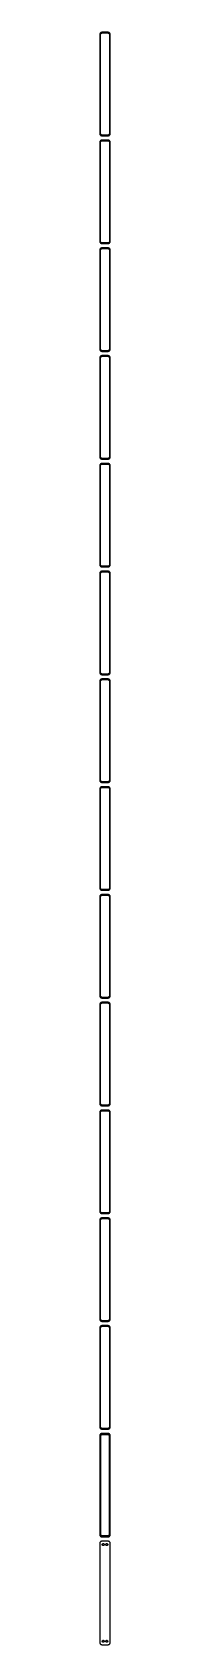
# Model space of a CAD drawing. Header units: metres. Extents: x -11 to 11, y 3398 to 6898.
import ezdxf

# ---------------------------------------------------------------- set-up
doc = ezdxf.new("R2010")
doc.units = ezdxf.units.M

msp = doc.modelspace()

# ---------------------------------------------------------------- linework, layer by layer
for p, q in [((-9.43712, 6897.35), (-9.89484, 6896.92)), ((-8.92912, 6897.72), (-9.43712, 6897.35)), ((-8.37889, 6898.02), (-8.92912, 6897.72)), ((-7.79507, 6898.26), (-8.37889, 6898.02)), ((-7.1869, 6898.41), (-7.79507, 6898.26)), ((-6.56395, 6898.49), (-7.1869, 6898.41)), ((6.56395, 6898.49), (-6.56395, 6898.49)), ((-6.49951, 6896.93), (-6.00116, 6896.99)), ((-6.00116, 6896.99), (6.00116, 6896.99)), ((6.00116, 6896.99), (6.49951, 6896.93)), ((7.1869, 6898.41), (6.56395, 6898.49)), ((7.79507, 6898.26), (7.1869, 6898.41)), ((8.37889, 6898.02), (7.79507, 6898.26)), ((8.92912, 6897.72), (8.37889, 6898.02)), ((9.43712, 6897.35), (8.92912, 6897.72)), ((9.89484, 6896.92), (9.43712, 6897.35)), ((-11.2106, 6894.13), (-11.25, 6893.5)), ((-11.25, 6893.5), (-11.25, 6678.5)), ((-11.0929, 6894.74), (-11.2106, 6894.13)), ((-10.8989, 6895.34), (-11.0929, 6894.74)), ((-10.6315, 6895.91), (-10.8989, 6895.34)), ((-10.2951, 6896.44), (-10.6315, 6895.91)), ((-9.89484, 6896.92), (-10.2951, 6896.44)), ((-9.75, 6893), (-9.71844, 6893.5)), ((-9.75, 6679), (-9.75, 6893)), ((-9.71844, 6893.5), (-9.62433, 6893.99)), ((-9.62433, 6893.99), (-9.4691, 6894.47)), ((-9.4691, 6894.47), (-9.25522, 6894.93)), ((-9.25522, 6894.93), (-8.98605, 6895.35)), ((-8.98605, 6895.35), (-8.66586, 6895.74)), ((-8.66586, 6895.74), (-8.29968, 6896.08)), ((-8.29968, 6896.08), (-7.8933, 6896.38)), ((-7.8933, 6896.38), (-7.45311, 6896.62)), ((-7.45311, 6896.62), (-6.98605, 6896.8)), ((-6.98605, 6896.8), (-6.49951, 6896.93)), ((6.49951, 6896.93), (6.98605, 6896.8)), ((6.98605, 6896.8), (7.45311, 6896.62)), ((7.45311, 6896.62), (7.8933, 6896.38)), ((7.8933, 6896.38), (8.29968, 6896.08)), ((8.29968, 6896.08), (8.66586, 6895.74)), ((8.66586, 6895.74), (8.98605, 6895.35)), ((8.98605, 6895.35), (9.25522, 6894.93)), ((9.25522, 6894.93), (9.4691, 6894.47)), ((9.4691, 6894.47), (9.62433, 6893.99)), ((9.62433, 6893.99), (9.71844, 6893.5)), ((9.71844, 6893.5), (9.75, 6893)), ((9.75, 6893), (9.75, 6679)), ((10.2951, 6896.44), (9.89484, 6896.92)), ((10.6315, 6895.91), (10.2951, 6896.44)), ((10.8989, 6895.34), (10.6315, 6895.91)), ((11.0929, 6894.74), (10.8989, 6895.34)), ((11.2106, 6894.13), (11.0929, 6894.74)), ((11.25, 6893.5), (11.2106, 6894.13)), ((11.25, 6678.5), (11.25, 6893.5)), ((-11.25, 6678.5), (-11.2106, 6677.87)), ((-11.2106, 6660.13), (-11.25, 6659.5)), ((-11.25, 6659.5), (-11.25, 6444.5)), ((-11.2106, 6677.87), (-11.0929, 6677.26)), ((-11.0929, 6660.74), (-11.2106, 6660.13)), ((-11.0929, 6677.26), (-10.8989, 6676.66)), ((-10.8989, 6661.34), (-11.0929, 6660.74)), ((-10.8989, 6676.66), (-10.6315, 6676.09)), ((-10.6315, 6661.91), (-10.8989, 6661.34)), ((-10.6315, 6676.09), (-10.2951, 6675.56)), ((-10.2951, 6662.44), (-10.6315, 6661.91)), ((-10.2951, 6675.56), (-9.89484, 6675.08)), ((-9.89484, 6662.92), (-10.2951, 6662.44)), ((-9.89484, 6675.08), (-9.43712, 6674.65)), ((-9.43712, 6663.35), (-9.89484, 6662.92)), ((-9.71844, 6678.5), (-9.75, 6679)), ((-9.75, 6659), (-9.71844, 6659.5)), ((-9.75, 6445), (-9.75, 6659)), ((-9.62433, 6678.01), (-9.71844, 6678.5)), ((-9.71844, 6659.5), (-9.62433, 6659.99)), ((-9.4691, 6677.53), (-9.62433, 6678.01)), ((-9.62433, 6659.99), (-9.4691, 6660.47)), ((-9.25522, 6677.07), (-9.4691, 6677.53)), ((-9.4691, 6660.47), (-9.25522, 6660.93)), ((-9.43712, 6674.65), (-8.92912, 6674.28)), ((-8.92912, 6663.72), (-9.43712, 6663.35)), ((-8.98605, 6676.65), (-9.25522, 6677.07)), ((-9.25522, 6660.93), (-8.98605, 6661.35)), ((-8.66586, 6676.26), (-8.98605, 6676.65)), ((-8.98605, 6661.35), (-8.66586, 6661.74)), ((-8.92912, 6674.28), (-8.37889, 6673.98)), ((-8.37889, 6664.02), (-8.92912, 6663.72)), ((-8.29968, 6675.92), (-8.66586, 6676.26)), ((-8.66586, 6661.74), (-8.29968, 6662.08)), ((-8.37889, 6673.98), (-7.79507, 6673.74)), ((-7.79507, 6664.26), (-8.37889, 6664.02)), ((-7.8933, 6675.62), (-8.29968, 6675.92)), ((-8.29968, 6662.08), (-7.8933, 6662.38)), ((-7.45311, 6675.38), (-7.8933, 6675.62)), ((-7.8933, 6662.38), (-7.45311, 6662.62)), ((-7.79507, 6673.74), (-7.1869, 6673.59)), ((-7.1869, 6664.41), (-7.79507, 6664.26)), ((-6.98605, 6675.2), (-7.45311, 6675.38)), ((-7.45311, 6662.62), (-6.98605, 6662.8)), ((-7.1869, 6673.59), (-6.56395, 6673.51)), ((-6.56395, 6664.49), (-7.1869, 6664.41)), ((-6.49951, 6675.07), (-6.98605, 6675.2)), ((-6.98605, 6662.8), (-6.49951, 6662.93)), ((-6.56395, 6673.51), (6.56395, 6673.51)), ((6.56395, 6664.49), (-6.56395, 6664.49)), ((-6.00116, 6675.01), (-6.49951, 6675.07)), ((-6.49951, 6662.93), (-6.00116, 6662.99)), ((6.00116, 6675.01), (-6.00116, 6675.01)), ((-6.00116, 6662.99), (6.00116, 6662.99)), ((6.49951, 6675.07), (6.00116, 6675.01)), ((6.00116, 6662.99), (6.49951, 6662.93)), ((6.98605, 6675.2), (6.49951, 6675.07)), ((6.49951, 6662.93), (6.98605, 6662.8)), ((6.56395, 6673.51), (7.1869, 6673.59)), ((7.1869, 6664.41), (6.56395, 6664.49)), ((7.45311, 6675.38), (6.98605, 6675.2)), ((6.98605, 6662.8), (7.45311, 6662.62)), ((7.1869, 6673.59), (7.79507, 6673.74)), ((7.79507, 6664.26), (7.1869, 6664.41)), ((7.8933, 6675.62), (7.45311, 6675.38)), ((7.45311, 6662.62), (7.8933, 6662.38)), ((7.79507, 6673.74), (8.37889, 6673.98)), ((8.37889, 6664.02), (7.79507, 6664.26)), ((8.29968, 6675.92), (7.8933, 6675.62)), ((7.8933, 6662.38), (8.29968, 6662.08)), ((8.66586, 6676.26), (8.29968, 6675.92)), ((8.29968, 6662.08), (8.66586, 6661.74)), ((8.37889, 6673.98), (8.92912, 6674.28)), ((8.92912, 6663.72), (8.37889, 6664.02)), ((8.98605, 6676.65), (8.66586, 6676.26)), ((8.66586, 6661.74), (8.98605, 6661.35)), ((8.92912, 6674.28), (9.43712, 6674.65)), ((9.43712, 6663.35), (8.92912, 6663.72)), ((9.25522, 6677.07), (8.98605, 6676.65)), ((8.98605, 6661.35), (9.25522, 6660.93)), ((9.4691, 6677.53), (9.25522, 6677.07)), ((9.25522, 6660.93), (9.4691, 6660.47)), ((9.43712, 6674.65), (9.89484, 6675.08)), ((9.89484, 6662.92), (9.43712, 6663.35)), ((9.62433, 6678.01), (9.4691, 6677.53)), ((9.4691, 6660.47), (9.62433, 6659.99)), ((9.71844, 6678.5), (9.62433, 6678.01)), ((9.62433, 6659.99), (9.71844, 6659.5)), ((9.75, 6679), (9.71844, 6678.5)), ((9.71844, 6659.5), (9.75, 6659)), ((9.75, 6659), (9.75, 6445)), ((9.89484, 6675.08), (10.2951, 6675.56)), ((10.2951, 6662.44), (9.89484, 6662.92)), ((10.2951, 6675.56), (10.6315, 6676.09)), ((10.6315, 6661.91), (10.2951, 6662.44)), ((10.6315, 6676.09), (10.8989, 6676.66)), ((10.8989, 6661.34), (10.6315, 6661.91)), ((10.8989, 6676.66), (11.0929, 6677.26)), ((11.0929, 6660.74), (10.8989, 6661.34)), ((11.0929, 6677.26), (11.2106, 6677.87)), ((11.2106, 6660.13), (11.0929, 6660.74)), ((11.2106, 6677.87), (11.25, 6678.5)), ((11.25, 6659.5), (11.2106, 6660.13)), ((11.25, 6444.5), (11.25, 6659.5)), ((-11.25, 6444.5), (-11.2106, 6443.87)), ((-11.2106, 6443.87), (-11.0929, 6443.26)), ((-11.0929, 6443.26), (-10.8989, 6442.66)), ((-10.8989, 6442.66), (-10.6315, 6442.09)), ((-10.6315, 6442.09), (-10.2951, 6441.56)), ((-9.71844, 6444.5), (-9.75, 6445)), ((-9.62433, 6444.01), (-9.71844, 6444.5)), ((-9.4691, 6443.53), (-9.62433, 6444.01)), ((-9.25522, 6443.07), (-9.4691, 6443.53)), ((-8.98605, 6442.65), (-9.25522, 6443.07)), ((-8.66586, 6442.26), (-8.98605, 6442.65)), ((-8.29968, 6441.92), (-8.66586, 6442.26)), ((-7.8933, 6441.62), (-8.29968, 6441.92)), ((8.29968, 6441.92), (7.8933, 6441.62)), ((8.66586, 6442.26), (8.29968, 6441.92)), ((8.98605, 6442.65), (8.66586, 6442.26)), ((9.25522, 6443.07), (8.98605, 6442.65)), ((9.4691, 6443.53), (9.25522, 6443.07)), ((9.62433, 6444.01), (9.4691, 6443.53)), ((9.71844, 6444.5), (9.62433, 6444.01)), ((9.75, 6445), (9.71844, 6444.5)), ((10.2951, 6441.56), (10.6315, 6442.09)), ((10.6315, 6442.09), (10.8989, 6442.66)), ((10.8989, 6442.66), (11.0929, 6443.26)), ((11.0929, 6443.26), (11.2106, 6443.87)), ((11.2106, 6443.87), (11.25, 6444.5)), ((-11.2106, 6426.13), (-11.25, 6425.5)), ((-11.25, 6425.5), (-11.25, 6210.5)), ((-11.0929, 6426.74), (-11.2106, 6426.13)), ((-10.8989, 6427.34), (-11.0929, 6426.74)), ((-10.6315, 6427.91), (-10.8989, 6427.34)), ((-10.2951, 6428.44), (-10.6315, 6427.91)), ((-10.2951, 6441.56), (-9.89484, 6441.08)), ((-9.89484, 6428.92), (-10.2951, 6428.44)), ((-9.89484, 6441.08), (-9.43712, 6440.65)), ((-9.43712, 6429.35), (-9.89484, 6428.92)), ((-9.75, 6425), (-9.71844, 6425.5)), ((-9.75, 6211), (-9.75, 6425)), ((-9.71844, 6425.5), (-9.62433, 6425.99)), ((-9.62433, 6425.99), (-9.4691, 6426.47)), ((-9.4691, 6426.47), (-9.25522, 6426.93)), ((-9.43712, 6440.65), (-8.92912, 6440.28)), ((-8.92912, 6429.72), (-9.43712, 6429.35)), ((-9.25522, 6426.93), (-8.98605, 6427.35)), ((-8.98605, 6427.35), (-8.66586, 6427.74)), ((-8.92912, 6440.28), (-8.37889, 6439.98)), ((-8.37889, 6430.02), (-8.92912, 6429.72)), ((-8.66586, 6427.74), (-8.29968, 6428.08)), ((-8.37889, 6439.98), (-7.79507, 6439.74)), ((-7.79507, 6430.26), (-8.37889, 6430.02)), ((-8.29968, 6428.08), (-7.8933, 6428.38)), ((-7.45311, 6441.38), (-7.8933, 6441.62)), ((-7.8933, 6428.38), (-7.45311, 6428.62)), ((-7.79507, 6439.74), (-7.1869, 6439.59)), ((-7.1869, 6430.41), (-7.79507, 6430.26)), ((-6.98605, 6441.2), (-7.45311, 6441.38)), ((-7.45311, 6428.62), (-6.98605, 6428.8)), ((-7.1869, 6439.59), (-6.56395, 6439.51)), ((-6.56395, 6430.49), (-7.1869, 6430.41)), ((-6.49951, 6441.07), (-6.98605, 6441.2)), ((-6.98605, 6428.8), (-6.49951, 6428.93)), ((-6.56395, 6439.51), (6.56395, 6439.51)), ((6.56395, 6430.49), (-6.56395, 6430.49)), ((-6.00116, 6441.01), (-6.49951, 6441.07)), ((-6.49951, 6428.93), (-6.00116, 6428.99)), ((6.00116, 6441.01), (-6.00116, 6441.01)), ((-6.00116, 6428.99), (6.00116, 6428.99)), ((6.49951, 6441.07), (6.00116, 6441.01)), ((6.00116, 6428.99), (6.49951, 6428.93)), ((6.98605, 6441.2), (6.49951, 6441.07)), ((6.49951, 6428.93), (6.98605, 6428.8)), ((6.56395, 6439.51), (7.1869, 6439.59)), ((7.1869, 6430.41), (6.56395, 6430.49)), ((7.45311, 6441.38), (6.98605, 6441.2)), ((6.98605, 6428.8), (7.45311, 6428.62)), ((7.1869, 6439.59), (7.79507, 6439.74)), ((7.79507, 6430.26), (7.1869, 6430.41)), ((7.8933, 6441.62), (7.45311, 6441.38)), ((7.45311, 6428.62), (7.8933, 6428.38)), ((7.79507, 6439.74), (8.37889, 6439.98)), ((8.37889, 6430.02), (7.79507, 6430.26)), ((7.8933, 6428.38), (8.29968, 6428.08)), ((8.29968, 6428.08), (8.66586, 6427.74)), ((8.37889, 6439.98), (8.92912, 6440.28)), ((8.92912, 6429.72), (8.37889, 6430.02)), ((8.66586, 6427.74), (8.98605, 6427.35)), ((8.92912, 6440.28), (9.43712, 6440.65)), ((9.43712, 6429.35), (8.92912, 6429.72)), ((8.98605, 6427.35), (9.25522, 6426.93)), ((9.25522, 6426.93), (9.4691, 6426.47)), ((9.43712, 6440.65), (9.89484, 6441.08)), ((9.89484, 6428.92), (9.43712, 6429.35)), ((9.4691, 6426.47), (9.62433, 6425.99)), ((9.62433, 6425.99), (9.71844, 6425.5)), ((9.71844, 6425.5), (9.75, 6425)), ((9.75, 6425), (9.75, 6211)), ((9.89484, 6441.08), (10.2951, 6441.56)), ((10.2951, 6428.44), (9.89484, 6428.92)), ((10.6315, 6427.91), (10.2951, 6428.44)), ((10.8989, 6427.34), (10.6315, 6427.91)), ((11.0929, 6426.74), (10.8989, 6427.34)), ((11.2106, 6426.13), (11.0929, 6426.74)), ((11.25, 6425.5), (11.2106, 6426.13)), ((11.25, 6210.5), (11.25, 6425.5)), ((-11.25, 6210.5), (-11.2106, 6209.87)), ((-11.2106, 6209.87), (-11.0929, 6209.26)), ((-11.0929, 6209.26), (-10.8989, 6208.66)), ((-10.8989, 6208.66), (-10.6315, 6208.09)), ((-10.6315, 6208.09), (-10.2951, 6207.56)), ((-10.2951, 6207.56), (-9.89484, 6207.08)), ((-9.89484, 6207.08), (-9.43712, 6206.65)), ((-9.71844, 6210.5), (-9.75, 6211)), ((-9.62433, 6210.01), (-9.71844, 6210.5)), ((-9.4691, 6209.53), (-9.62433, 6210.01)), ((-9.25522, 6209.07), (-9.4691, 6209.53)), ((-9.43712, 6206.65), (-8.92912, 6206.28)), ((-8.98605, 6208.65), (-9.25522, 6209.07)), ((-8.66586, 6208.26), (-8.98605, 6208.65)), ((-8.92912, 6206.28), (-8.37889, 6205.98)), ((-8.29968, 6207.92), (-8.66586, 6208.26)), ((-8.37889, 6205.98), (-7.79507, 6205.74)), ((-7.8933, 6207.62), (-8.29968, 6207.92)), ((-7.45311, 6207.38), (-7.8933, 6207.62)), ((-7.79507, 6205.74), (-7.1869, 6205.59)), ((-6.98605, 6207.2), (-7.45311, 6207.38)), ((-7.1869, 6205.59), (-6.56395, 6205.51)), ((-6.49951, 6207.07), (-6.98605, 6207.2)), ((-6.56395, 6205.51), (6.56395, 6205.51)), ((-6.00116, 6207.01), (-6.49951, 6207.07)), ((6.00116, 6207.01), (-6.00116, 6207.01)), ((6.49951, 6207.07), (6.00116, 6207.01)), ((6.98605, 6207.2), (6.49951, 6207.07)), ((6.56395, 6205.51), (7.1869, 6205.59)), ((7.45311, 6207.38), (6.98605, 6207.2)), ((7.1869, 6205.59), (7.79507, 6205.74)), ((7.8933, 6207.62), (7.45311, 6207.38)), ((7.79507, 6205.74), (8.37889, 6205.98)), ((8.29968, 6207.92), (7.8933, 6207.62)), ((8.66586, 6208.26), (8.29968, 6207.92)), ((8.37889, 6205.98), (8.92912, 6206.28)), ((8.98605, 6208.65), (8.66586, 6208.26)), ((8.92912, 6206.28), (9.43712, 6206.65)), ((9.25522, 6209.07), (8.98605, 6208.65)), ((9.4691, 6209.53), (9.25522, 6209.07)), ((9.43712, 6206.65), (9.89484, 6207.08)), ((9.62433, 6210.01), (9.4691, 6209.53)), ((9.71844, 6210.5), (9.62433, 6210.01)), ((9.75, 6211), (9.71844, 6210.5)), ((9.89484, 6207.08), (10.2951, 6207.56)), ((10.2951, 6207.56), (10.6315, 6208.09)), ((10.6315, 6208.09), (10.8989, 6208.66)), ((10.8989, 6208.66), (11.0929, 6209.26)), ((11.0929, 6209.26), (11.2106, 6209.87)), ((11.2106, 6209.87), (11.25, 6210.5)), ((-11.2106, 6192.13), (-11.25, 6191.5)), ((-11.25, 6191.5), (-11.25, 5976.5)), ((-11.0929, 6192.74), (-11.2106, 6192.13)), ((-10.8989, 6193.34), (-11.0929, 6192.74)), ((-10.6315, 6193.91), (-10.8989, 6193.34)), ((-10.2951, 6194.44), (-10.6315, 6193.91)), ((-9.89484, 6194.92), (-10.2951, 6194.44)), ((-9.43712, 6195.35), (-9.89484, 6194.92)), ((-9.75, 6191), (-9.71844, 6191.5)), ((-9.75, 5977), (-9.75, 6191)), ((-9.71844, 6191.5), (-9.62433, 6191.99)), ((-9.62433, 6191.99), (-9.4691, 6192.47)), ((-9.4691, 6192.47), (-9.25522, 6192.93)), ((-8.92912, 6195.72), (-9.43712, 6195.35)), ((-9.25522, 6192.93), (-8.98605, 6193.35)), ((-8.98605, 6193.35), (-8.66586, 6193.74)), ((-8.37889, 6196.02), (-8.92912, 6195.72)), ((-8.66586, 6193.74), (-8.29968, 6194.08)), ((-7.79507, 6196.26), (-8.37889, 6196.02)), ((-8.29968, 6194.08), (-7.8933, 6194.38)), ((-7.8933, 6194.38), (-7.45311, 6194.62)), ((-7.1869, 6196.41), (-7.79507, 6196.26)), ((-7.45311, 6194.62), (-6.98605, 6194.8)), ((-6.56395, 6196.49), (-7.1869, 6196.41)), ((-6.98605, 6194.8), (-6.49951, 6194.93)), ((6.56395, 6196.49), (-6.56395, 6196.49)), ((-6.49951, 6194.93), (-6.00116, 6194.99)), ((-6.00116, 6194.99), (6.00116, 6194.99)), ((6.00116, 6194.99), (6.49951, 6194.93)), ((6.49951, 6194.93), (6.98605, 6194.8)), ((7.1869, 6196.41), (6.56395, 6196.49)), ((6.98605, 6194.8), (7.45311, 6194.62)), ((7.79507, 6196.26), (7.1869, 6196.41)), ((7.45311, 6194.62), (7.8933, 6194.38)), ((8.37889, 6196.02), (7.79507, 6196.26)), ((7.8933, 6194.38), (8.29968, 6194.08)), ((8.29968, 6194.08), (8.66586, 6193.74)), ((8.92912, 6195.72), (8.37889, 6196.02)), ((8.66586, 6193.74), (8.98605, 6193.35)), ((9.43712, 6195.35), (8.92912, 6195.72)), ((8.98605, 6193.35), (9.25522, 6192.93)), ((9.25522, 6192.93), (9.4691, 6192.47)), ((9.89484, 6194.92), (9.43712, 6195.35)), ((9.4691, 6192.47), (9.62433, 6191.99)), ((9.62433, 6191.99), (9.71844, 6191.5)), ((9.71844, 6191.5), (9.75, 6191)), ((9.75, 6191), (9.75, 5977)), ((10.2951, 6194.44), (9.89484, 6194.92)), ((10.6315, 6193.91), (10.2951, 6194.44)), ((10.8989, 6193.34), (10.6315, 6193.91)), ((11.0929, 6192.74), (10.8989, 6193.34)), ((11.2106, 6192.13), (11.0929, 6192.74)), ((11.25, 6191.5), (11.2106, 6192.13)), ((11.25, 5976.5), (11.25, 6191.5)), ((-11.25, 5976.5), (-11.2106, 5975.87)), ((-11.2106, 5958.13), (-11.25, 5957.5)), ((-11.25, 5957.5), (-11.25, 5742.5)), ((-11.2106, 5975.87), (-11.0929, 5975.26)), ((-11.0929, 5958.74), (-11.2106, 5958.13)), ((-11.0929, 5975.26), (-10.8989, 5974.66)), ((-10.8989, 5959.34), (-11.0929, 5958.74)), ((-10.8989, 5974.66), (-10.6315, 5974.09)), ((-10.6315, 5959.91), (-10.8989, 5959.34)), ((-10.6315, 5974.09), (-10.2951, 5973.56)), ((-10.2951, 5960.44), (-10.6315, 5959.91)), ((-10.2951, 5973.56), (-9.89484, 5973.08)), ((-9.89484, 5960.92), (-10.2951, 5960.44)), ((-9.89484, 5973.08), (-9.43712, 5972.65)), ((-9.43712, 5961.35), (-9.89484, 5960.92)), ((-9.71844, 5976.5), (-9.75, 5977)), ((-9.75, 5957), (-9.71844, 5957.5)), ((-9.75, 5743), (-9.75, 5957)), ((-9.62433, 5976.01), (-9.71844, 5976.5)), ((-9.71844, 5957.5), (-9.62433, 5957.99)), ((-9.4691, 5975.53), (-9.62433, 5976.01)), ((-9.62433, 5957.99), (-9.4691, 5958.47)), ((-9.25522, 5975.07), (-9.4691, 5975.53)), ((-9.4691, 5958.47), (-9.25522, 5958.93)), ((-9.43712, 5972.65), (-8.92912, 5972.28)), ((-8.92912, 5961.72), (-9.43712, 5961.35)), ((-8.98605, 5974.65), (-9.25522, 5975.07)), ((-9.25522, 5958.93), (-8.98605, 5959.35)), ((-8.66586, 5974.26), (-8.98605, 5974.65)), ((-8.98605, 5959.35), (-8.66586, 5959.74)), ((-8.92912, 5972.28), (-8.37889, 5971.98)), ((-8.37889, 5962.02), (-8.92912, 5961.72)), ((-8.29968, 5973.92), (-8.66586, 5974.26)), ((-8.66586, 5959.74), (-8.29968, 5960.08)), ((-8.37889, 5971.98), (-7.79507, 5971.74)), ((-7.79507, 5962.26), (-8.37889, 5962.02)), ((-7.8933, 5973.62), (-8.29968, 5973.92)), ((-8.29968, 5960.08), (-7.8933, 5960.38)), ((-7.45311, 5973.38), (-7.8933, 5973.62)), ((-7.8933, 5960.38), (-7.45311, 5960.62)), ((-7.79507, 5971.74), (-7.1869, 5971.59)), ((-7.1869, 5962.41), (-7.79507, 5962.26)), ((-6.98605, 5973.2), (-7.45311, 5973.38)), ((-7.45311, 5960.62), (-6.98605, 5960.8)), ((-7.1869, 5971.59), (-6.56395, 5971.51)), ((-6.56395, 5962.49), (-7.1869, 5962.41)), ((-6.49951, 5973.07), (-6.98605, 5973.2)), ((-6.98605, 5960.8), (-6.49951, 5960.93)), ((-6.56395, 5971.51), (6.56395, 5971.51)), ((6.56395, 5962.49), (-6.56395, 5962.49)), ((-6.00116, 5973.01), (-6.49951, 5973.07)), ((-6.49951, 5960.93), (-6.00116, 5960.99)), ((6.00116, 5973.01), (-6.00116, 5973.01)), ((-6.00116, 5960.99), (6.00116, 5960.99)), ((6.49951, 5973.07), (6.00116, 5973.01)), ((6.00116, 5960.99), (6.49951, 5960.93)), ((6.98605, 5973.2), (6.49951, 5973.07)), ((6.49951, 5960.93), (6.98605, 5960.8)), ((6.56395, 5971.51), (7.1869, 5971.59)), ((7.1869, 5962.41), (6.56395, 5962.49)), ((7.45311, 5973.38), (6.98605, 5973.2)), ((6.98605, 5960.8), (7.45311, 5960.62)), ((7.1869, 5971.59), (7.79507, 5971.74)), ((7.79507, 5962.26), (7.1869, 5962.41)), ((7.8933, 5973.62), (7.45311, 5973.38)), ((7.45311, 5960.62), (7.8933, 5960.38)), ((7.79507, 5971.74), (8.37889, 5971.98)), ((8.37889, 5962.02), (7.79507, 5962.26)), ((8.29968, 5973.92), (7.8933, 5973.62)), ((7.8933, 5960.38), (8.29968, 5960.08)), ((8.66586, 5974.26), (8.29968, 5973.92)), ((8.29968, 5960.08), (8.66586, 5959.74)), ((8.37889, 5971.98), (8.92912, 5972.28)), ((8.92912, 5961.72), (8.37889, 5962.02)), ((8.98605, 5974.65), (8.66586, 5974.26)), ((8.66586, 5959.74), (8.98605, 5959.35)), ((8.92912, 5972.28), (9.43712, 5972.65)), ((9.43712, 5961.35), (8.92912, 5961.72)), ((9.25522, 5975.07), (8.98605, 5974.65)), ((8.98605, 5959.35), (9.25522, 5958.93)), ((9.4691, 5975.53), (9.25522, 5975.07)), ((9.25522, 5958.93), (9.4691, 5958.47)), ((9.43712, 5972.65), (9.89484, 5973.08)), ((9.89484, 5960.92), (9.43712, 5961.35)), ((9.62433, 5976.01), (9.4691, 5975.53)), ((9.4691, 5958.47), (9.62433, 5957.99)), ((9.71844, 5976.5), (9.62433, 5976.01)), ((9.62433, 5957.99), (9.71844, 5957.5)), ((9.75, 5977), (9.71844, 5976.5)), ((9.71844, 5957.5), (9.75, 5957)), ((9.75, 5957), (9.75, 5743)), ((9.89484, 5973.08), (10.2951, 5973.56)), ((10.2951, 5960.44), (9.89484, 5960.92)), ((10.2951, 5973.56), (10.6315, 5974.09)), ((10.6315, 5959.91), (10.2951, 5960.44)), ((10.6315, 5974.09), (10.8989, 5974.66)), ((10.8989, 5959.34), (10.6315, 5959.91)), ((10.8989, 5974.66), (11.0929, 5975.26)), ((11.0929, 5958.74), (10.8989, 5959.34)), ((11.0929, 5975.26), (11.2106, 5975.87)), ((11.2106, 5958.13), (11.0929, 5958.74)), ((11.2106, 5975.87), (11.25, 5976.5)), ((11.25, 5957.5), (11.2106, 5958.13)), ((11.25, 5742.5), (11.25, 5957.5)), ((-11.25, 5742.5), (-11.2106, 5741.87)), ((-11.2106, 5741.87), (-11.0929, 5741.26)), ((-9.71844, 5742.5), (-9.75, 5743)), ((-9.62433, 5742.01), (-9.71844, 5742.5)), ((-9.4691, 5741.53), (-9.62433, 5742.01)), ((9.62433, 5742.01), (9.4691, 5741.53)), ((9.71844, 5742.5), (9.62433, 5742.01)), ((9.75, 5743), (9.71844, 5742.5)), ((11.0929, 5741.26), (11.2106, 5741.87)), ((11.2106, 5741.87), (11.25, 5742.5)), ((-11.2106, 5724.13), (-11.25, 5723.5)), ((-11.25, 5723.5), (-11.25, 5508.5)), ((-11.0929, 5724.74), (-11.2106, 5724.13)), ((-11.0929, 5741.26), (-10.8989, 5740.66)), ((-10.8989, 5725.34), (-11.0929, 5724.74)), ((-10.8989, 5740.66), (-10.6315, 5740.09)), ((-10.6315, 5725.91), (-10.8989, 5725.34)), ((-10.6315, 5740.09), (-10.2951, 5739.56)), ((-10.2951, 5726.44), (-10.6315, 5725.91)), ((-10.2951, 5739.56), (-9.89484, 5739.08)), ((-9.89484, 5726.92), (-10.2951, 5726.44)), ((-9.89484, 5739.08), (-9.43712, 5738.65)), ((-9.43712, 5727.35), (-9.89484, 5726.92)), ((-9.75, 5723), (-9.71844, 5723.5)), ((-9.75, 5509), (-9.75, 5723)), ((-9.71844, 5723.5), (-9.62433, 5723.99)), ((-9.62433, 5723.99), (-9.4691, 5724.47)), ((-9.25522, 5741.07), (-9.4691, 5741.53)), ((-9.4691, 5724.47), (-9.25522, 5724.93)), ((-9.43712, 5738.65), (-8.92912, 5738.28)), ((-8.92912, 5727.72), (-9.43712, 5727.35)), ((-8.98605, 5740.65), (-9.25522, 5741.07)), ((-9.25522, 5724.93), (-8.98605, 5725.35)), ((-8.66586, 5740.26), (-8.98605, 5740.65)), ((-8.98605, 5725.35), (-8.66586, 5725.74)), ((-8.92912, 5738.28), (-8.37889, 5737.98)), ((-8.37889, 5728.02), (-8.92912, 5727.72)), ((-8.29968, 5739.92), (-8.66586, 5740.26)), ((-8.66586, 5725.74), (-8.29968, 5726.08)), ((-8.37889, 5737.98), (-7.79507, 5737.74)), ((-7.79507, 5728.26), (-8.37889, 5728.02)), ((-7.8933, 5739.62), (-8.29968, 5739.92)), ((-8.29968, 5726.08), (-7.8933, 5726.38)), ((-7.45311, 5739.38), (-7.8933, 5739.62)), ((-7.8933, 5726.38), (-7.45311, 5726.62)), ((-7.79507, 5737.74), (-7.1869, 5737.59)), ((-7.1869, 5728.41), (-7.79507, 5728.26)), ((-6.98605, 5739.2), (-7.45311, 5739.38)), ((-7.45311, 5726.62), (-6.98605, 5726.8)), ((-7.1869, 5737.59), (-6.56395, 5737.51)), ((-6.56395, 5728.49), (-7.1869, 5728.41)), ((-6.49951, 5739.07), (-6.98605, 5739.2)), ((-6.98605, 5726.8), (-6.49951, 5726.93)), ((-6.56395, 5737.51), (6.56395, 5737.51)), ((6.56395, 5728.49), (-6.56395, 5728.49)), ((-6.00116, 5739.01), (-6.49951, 5739.07)), ((-6.49951, 5726.93), (-6.00116, 5726.99)), ((6.00116, 5739.01), (-6.00116, 5739.01)), ((-6.00116, 5726.99), (6.00116, 5726.99)), ((6.49951, 5739.07), (6.00116, 5739.01)), ((6.00116, 5726.99), (6.49951, 5726.93)), ((6.98605, 5739.2), (6.49951, 5739.07)), ((6.49951, 5726.93), (6.98605, 5726.8)), ((6.56395, 5737.51), (7.1869, 5737.59)), ((7.1869, 5728.41), (6.56395, 5728.49)), ((7.45311, 5739.38), (6.98605, 5739.2)), ((6.98605, 5726.8), (7.45311, 5726.62)), ((7.1869, 5737.59), (7.79507, 5737.74)), ((7.79507, 5728.26), (7.1869, 5728.41)), ((7.8933, 5739.62), (7.45311, 5739.38)), ((7.45311, 5726.62), (7.8933, 5726.38)), ((7.79507, 5737.74), (8.37889, 5737.98)), ((8.37889, 5728.02), (7.79507, 5728.26)), ((8.29968, 5739.92), (7.8933, 5739.62)), ((7.8933, 5726.38), (8.29968, 5726.08)), ((8.66586, 5740.26), (8.29968, 5739.92)), ((8.29968, 5726.08), (8.66586, 5725.74)), ((8.37889, 5737.98), (8.92912, 5738.28)), ((8.92912, 5727.72), (8.37889, 5728.02)), ((8.98605, 5740.65), (8.66586, 5740.26)), ((8.66586, 5725.74), (8.98605, 5725.35)), ((8.92912, 5738.28), (9.43712, 5738.65)), ((9.43712, 5727.35), (8.92912, 5727.72)), ((9.25522, 5741.07), (8.98605, 5740.65)), ((8.98605, 5725.35), (9.25522, 5724.93)), ((9.4691, 5741.53), (9.25522, 5741.07)), ((9.25522, 5724.93), (9.4691, 5724.47)), ((9.43712, 5738.65), (9.89484, 5739.08)), ((9.89484, 5726.92), (9.43712, 5727.35)), ((9.4691, 5724.47), (9.62433, 5723.99)), ((9.62433, 5723.99), (9.71844, 5723.5)), ((9.71844, 5723.5), (9.75, 5723)), ((9.75, 5723), (9.75, 5509)), ((9.89484, 5739.08), (10.2951, 5739.56)), ((10.2951, 5726.44), (9.89484, 5726.92)), ((10.2951, 5739.56), (10.6315, 5740.09)), ((10.6315, 5725.91), (10.2951, 5726.44)), ((10.6315, 5740.09), (10.8989, 5740.66)), ((10.8989, 5725.34), (10.6315, 5725.91)), ((10.8989, 5740.66), (11.0929, 5741.26)), ((11.0929, 5724.74), (10.8989, 5725.34)), ((11.2106, 5724.13), (11.0929, 5724.74)), ((11.25, 5723.5), (11.2106, 5724.13)), ((11.25, 5508.5), (11.25, 5723.5)), ((-11.25, 5508.5), (-11.2106, 5507.87)), ((-11.2106, 5507.87), (-11.0929, 5507.26)), ((-11.0929, 5507.26), (-10.8989, 5506.66)), ((-10.8989, 5506.66), (-10.6315, 5506.09)), ((-10.6315, 5506.09), (-10.2951, 5505.56)), ((-10.2951, 5505.56), (-9.89484, 5505.08)), ((-9.89484, 5505.08), (-9.43712, 5504.65)), ((-9.71844, 5508.5), (-9.75, 5509)), ((-9.62433, 5508.01), (-9.71844, 5508.5)), ((-9.4691, 5507.53), (-9.62433, 5508.01)), ((-9.25522, 5507.07), (-9.4691, 5507.53)), ((-9.43712, 5504.65), (-8.92912, 5504.28)), ((-8.98605, 5506.65), (-9.25522, 5507.07)), ((-8.66586, 5506.26), (-8.98605, 5506.65)), ((-8.92912, 5504.28), (-8.37889, 5503.98)), ((-8.29968, 5505.92), (-8.66586, 5506.26)), ((-8.37889, 5503.98), (-7.79507, 5503.74)), ((-7.8933, 5505.62), (-8.29968, 5505.92)), ((-7.45311, 5505.38), (-7.8933, 5505.62)), ((-7.79507, 5503.74), (-7.1869, 5503.59)), ((-6.98605, 5505.2), (-7.45311, 5505.38)), ((-7.1869, 5503.59), (-6.56395, 5503.51)), ((-6.49951, 5505.07), (-6.98605, 5505.2)), ((-6.56395, 5503.51), (6.56395, 5503.51)), ((-6.00116, 5505.01), (-6.49951, 5505.07)), ((6.00116, 5505.01), (-6.00116, 5505.01)), ((6.49951, 5505.07), (6.00116, 5505.01)), ((6.98605, 5505.2), (6.49951, 5505.07)), ((6.56395, 5503.51), (7.1869, 5503.59)), ((7.45311, 5505.38), (6.98605, 5505.2)), ((7.1869, 5503.59), (7.79507, 5503.74)), ((7.8933, 5505.62), (7.45311, 5505.38)), ((7.79507, 5503.74), (8.37889, 5503.98)), ((8.29968, 5505.92), (7.8933, 5505.62)), ((8.66586, 5506.26), (8.29968, 5505.92)), ((8.37889, 5503.98), (8.92912, 5504.28)), ((8.98605, 5506.65), (8.66586, 5506.26)), ((8.92912, 5504.28), (9.43712, 5504.65)), ((9.25522, 5507.07), (8.98605, 5506.65)), ((9.4691, 5507.53), (9.25522, 5507.07)), ((9.43712, 5504.65), (9.89484, 5505.08)), ((9.62433, 5508.01), (9.4691, 5507.53)), ((9.71844, 5508.5), (9.62433, 5508.01)), ((9.75, 5509), (9.71844, 5508.5)), ((9.89484, 5505.08), (10.2951, 5505.56)), ((10.2951, 5505.56), (10.6315, 5506.09)), ((10.6315, 5506.09), (10.8989, 5506.66)), ((10.8989, 5506.66), (11.0929, 5507.26)), ((11.0929, 5507.26), (11.2106, 5507.87)), ((11.2106, 5507.87), (11.25, 5508.5)), ((-11.2106, 5490.13), (-11.25, 5489.5)), ((-11.25, 5489.5), (-11.25, 5274.5)), ((-11.0929, 5490.74), (-11.2106, 5490.13)), ((-10.8989, 5491.34), (-11.0929, 5490.74)), ((-10.6315, 5491.91), (-10.8989, 5491.34)), ((-10.2951, 5492.44), (-10.6315, 5491.91)), ((-9.89484, 5492.92), (-10.2951, 5492.44)), ((-9.43712, 5493.35), (-9.89484, 5492.92)), ((-9.75, 5489), (-9.71844, 5489.5)), ((-9.75, 5275), (-9.75, 5489)), ((-9.71844, 5489.5), (-9.62433, 5489.99)), ((-9.62433, 5489.99), (-9.4691, 5490.47)), ((-9.4691, 5490.47), (-9.25522, 5490.93)), ((-8.92912, 5493.72), (-9.43712, 5493.35)), ((-9.25522, 5490.93), (-8.98605, 5491.35)), ((-8.98605, 5491.35), (-8.66586, 5491.74)), ((-8.37889, 5494.02), (-8.92912, 5493.72)), ((-8.66586, 5491.74), (-8.29968, 5492.08)), ((-7.79507, 5494.26), (-8.37889, 5494.02)), ((-8.29968, 5492.08), (-7.8933, 5492.38)), ((-7.8933, 5492.38), (-7.45311, 5492.62)), ((-7.1869, 5494.41), (-7.79507, 5494.26)), ((-7.45311, 5492.62), (-6.98605, 5492.8)), ((-6.56395, 5494.49), (-7.1869, 5494.41)), ((-6.98605, 5492.8), (-6.49951, 5492.93)), ((6.56395, 5494.49), (-6.56395, 5494.49)), ((-6.49951, 5492.93), (-6.00116, 5492.99)), ((-6.00116, 5492.99), (6.00116, 5492.99)), ((6.00116, 5492.99), (6.49951, 5492.93)), ((6.49951, 5492.93), (6.98605, 5492.8)), ((7.1869, 5494.41), (6.56395, 5494.49)), ((6.98605, 5492.8), (7.45311, 5492.62)), ((7.79507, 5494.26), (7.1869, 5494.41)), ((7.45311, 5492.62), (7.8933, 5492.38)), ((8.37889, 5494.02), (7.79507, 5494.26)), ((7.8933, 5492.38), (8.29968, 5492.08)), ((8.29968, 5492.08), (8.66586, 5491.74)), ((8.92912, 5493.72), (8.37889, 5494.02)), ((8.66586, 5491.74), (8.98605, 5491.35)), ((9.43712, 5493.35), (8.92912, 5493.72)), ((8.98605, 5491.35), (9.25522, 5490.93)), ((9.25522, 5490.93), (9.4691, 5490.47)), ((9.89484, 5492.92), (9.43712, 5493.35)), ((9.4691, 5490.47), (9.62433, 5489.99)), ((9.62433, 5489.99), (9.71844, 5489.5)), ((9.71844, 5489.5), (9.75, 5489)), ((9.75, 5489), (9.75, 5275)), ((10.2951, 5492.44), (9.89484, 5492.92)), ((10.6315, 5491.91), (10.2951, 5492.44)), ((10.8989, 5491.34), (10.6315, 5491.91)), ((11.0929, 5490.74), (10.8989, 5491.34)), ((11.2106, 5490.13), (11.0929, 5490.74)), ((11.25, 5489.5), (11.2106, 5490.13)), ((11.25, 5274.5), (11.25, 5489.5)), ((-11.25, 5274.5), (-11.2106, 5273.87)), ((-11.2106, 5256.13), (-11.25, 5255.5)), ((-11.25, 5255.5), (-11.25, 5040.5)), ((-11.2106, 5273.87), (-11.0929, 5273.26)), ((-11.0929, 5256.74), (-11.2106, 5256.13)), ((-11.0929, 5273.26), (-10.8989, 5272.66)), ((-10.8989, 5257.34), (-11.0929, 5256.74)), ((-10.8989, 5272.66), (-10.6315, 5272.09)), ((-10.6315, 5257.91), (-10.8989, 5257.34)), ((-10.6315, 5272.09), (-10.2951, 5271.56)), ((-10.2951, 5258.44), (-10.6315, 5257.91)), ((-10.2951, 5271.56), (-9.89484, 5271.08)), ((-9.89484, 5258.92), (-10.2951, 5258.44)), ((-9.89484, 5271.08), (-9.43712, 5270.65)), ((-9.43712, 5259.35), (-9.89484, 5258.92)), ((-9.71844, 5274.5), (-9.75, 5275)), ((-9.75, 5255), (-9.71844, 5255.5)), ((-9.75, 5041), (-9.75, 5255)), ((-9.62433, 5274.01), (-9.71844, 5274.5)), ((-9.71844, 5255.5), (-9.62433, 5255.99)), ((-9.4691, 5273.53), (-9.62433, 5274.01)), ((-9.62433, 5255.99), (-9.4691, 5256.47)), ((-9.25522, 5273.07), (-9.4691, 5273.53)), ((-9.4691, 5256.47), (-9.25522, 5256.93)), ((-9.43712, 5270.65), (-8.92912, 5270.28)), ((-8.92912, 5259.72), (-9.43712, 5259.35)), ((-8.98605, 5272.65), (-9.25522, 5273.07)), ((-9.25522, 5256.93), (-8.98605, 5257.35)), ((-8.66586, 5272.26), (-8.98605, 5272.65)), ((-8.98605, 5257.35), (-8.66586, 5257.74)), ((-8.92912, 5270.28), (-8.37889, 5269.98)), ((-8.37889, 5260.02), (-8.92912, 5259.72)), ((-8.29968, 5271.92), (-8.66586, 5272.26)), ((-8.66586, 5257.74), (-8.29968, 5258.08)), ((-8.37889, 5269.98), (-7.79507, 5269.74)), ((-7.79507, 5260.26), (-8.37889, 5260.02)), ((-7.8933, 5271.62), (-8.29968, 5271.92)), ((-8.29968, 5258.08), (-7.8933, 5258.38)), ((-7.45311, 5271.38), (-7.8933, 5271.62)), ((-7.8933, 5258.38), (-7.45311, 5258.62)), ((-7.79507, 5269.74), (-7.1869, 5269.59)), ((-7.1869, 5260.41), (-7.79507, 5260.26)), ((-6.98605, 5271.2), (-7.45311, 5271.38)), ((-7.45311, 5258.62), (-6.98605, 5258.8)), ((-7.1869, 5269.59), (-6.56395, 5269.51)), ((-6.56395, 5260.49), (-7.1869, 5260.41)), ((-6.49951, 5271.07), (-6.98605, 5271.2)), ((-6.98605, 5258.8), (-6.49951, 5258.93)), ((-6.56395, 5269.51), (6.56395, 5269.51)), ((6.56395, 5260.49), (-6.56395, 5260.49)), ((-6.00116, 5271.01), (-6.49951, 5271.07)), ((-6.49951, 5258.93), (-6.00116, 5258.99)), ((6.00116, 5271.01), (-6.00116, 5271.01)), ((-6.00116, 5258.99), (6.00116, 5258.99)), ((6.49951, 5271.07), (6.00116, 5271.01)), ((6.00116, 5258.99), (6.49951, 5258.93)), ((6.98605, 5271.2), (6.49951, 5271.07)), ((6.49951, 5258.93), (6.98605, 5258.8)), ((6.56395, 5269.51), (7.1869, 5269.59)), ((7.1869, 5260.41), (6.56395, 5260.49)), ((7.45311, 5271.38), (6.98605, 5271.2)), ((6.98605, 5258.8), (7.45311, 5258.62)), ((7.1869, 5269.59), (7.79507, 5269.74)), ((7.79507, 5260.26), (7.1869, 5260.41)), ((7.8933, 5271.62), (7.45311, 5271.38)), ((7.45311, 5258.62), (7.8933, 5258.38)), ((7.79507, 5269.74), (8.37889, 5269.98)), ((8.37889, 5260.02), (7.79507, 5260.26)), ((8.29968, 5271.92), (7.8933, 5271.62)), ((7.8933, 5258.38), (8.29968, 5258.08)), ((8.66586, 5272.26), (8.29968, 5271.92)), ((8.29968, 5258.08), (8.66586, 5257.74)), ((8.37889, 5269.98), (8.92912, 5270.28)), ((8.92912, 5259.72), (8.37889, 5260.02)), ((8.98605, 5272.65), (8.66586, 5272.26)), ((8.66586, 5257.74), (8.98605, 5257.35)), ((8.92912, 5270.28), (9.43712, 5270.65)), ((9.43712, 5259.35), (8.92912, 5259.72)), ((9.25522, 5273.07), (8.98605, 5272.65)), ((8.98605, 5257.35), (9.25522, 5256.93)), ((9.4691, 5273.53), (9.25522, 5273.07)), ((9.25522, 5256.93), (9.4691, 5256.47)), ((9.43712, 5270.65), (9.89484, 5271.08)), ((9.89484, 5258.92), (9.43712, 5259.35)), ((9.62433, 5274.01), (9.4691, 5273.53)), ((9.4691, 5256.47), (9.62433, 5255.99)), ((9.71844, 5274.5), (9.62433, 5274.01)), ((9.62433, 5255.99), (9.71844, 5255.5)), ((9.75, 5275), (9.71844, 5274.5)), ((9.71844, 5255.5), (9.75, 5255)), ((9.75, 5255), (9.75, 5041)), ((9.89484, 5271.08), (10.2951, 5271.56)), ((10.2951, 5258.44), (9.89484, 5258.92)), ((10.2951, 5271.56), (10.6315, 5272.09)), ((10.6315, 5257.91), (10.2951, 5258.44)), ((10.6315, 5272.09), (10.8989, 5272.66)), ((10.8989, 5257.34), (10.6315, 5257.91)), ((10.8989, 5272.66), (11.0929, 5273.26)), ((11.0929, 5256.74), (10.8989, 5257.34)), ((11.0929, 5273.26), (11.2106, 5273.87)), ((11.2106, 5256.13), (11.0929, 5256.74)), ((11.2106, 5273.87), (11.25, 5274.5)), ((11.25, 5255.5), (11.2106, 5256.13)), ((11.25, 5040.5), (11.25, 5255.5)), ((-11.25, 5040.5), (-11.2106, 5039.87)), ((-11.2106, 5022.13), (-11.25, 5021.5)), ((-11.25, 5021.5), (-11.25, 4806.5)), ((-11.2106, 5039.87), (-11.0929, 5039.26)), ((-11.0929, 5022.74), (-11.2106, 5022.13)), ((-11.0929, 5039.26), (-10.8989, 5038.66)), ((-10.8989, 5023.34), (-11.0929, 5022.74)), ((-10.8989, 5038.66), (-10.6315, 5038.09)), ((-10.6315, 5023.91), (-10.8989, 5023.34)), ((-10.6315, 5038.09), (-10.2951, 5037.56)), ((-10.2951, 5024.44), (-10.6315, 5023.91)), ((-10.2951, 5037.56), (-9.89484, 5037.08)), ((-9.89484, 5024.92), (-10.2951, 5024.44)), ((-9.89484, 5037.08), (-9.43712, 5036.65)), ((-9.43712, 5025.35), (-9.89484, 5024.92)), ((-9.71844, 5040.5), (-9.75, 5041)), ((-9.75, 5021), (-9.71844, 5021.5)), ((-9.75, 4807), (-9.75, 5021)), ((-9.62433, 5040.01), (-9.71844, 5040.5)), ((-9.71844, 5021.5), (-9.62433, 5021.99)), ((-9.4691, 5039.53), (-9.62433, 5040.01)), ((-9.62433, 5021.99), (-9.4691, 5022.47)), ((-9.25522, 5039.07), (-9.4691, 5039.53)), ((-9.4691, 5022.47), (-9.25522, 5022.93)), ((-9.43712, 5036.65), (-8.92912, 5036.28)), ((-8.92912, 5025.72), (-9.43712, 5025.35)), ((-8.98605, 5038.65), (-9.25522, 5039.07)), ((-9.25522, 5022.93), (-8.98605, 5023.35)), ((-8.66586, 5038.26), (-8.98605, 5038.65)), ((-8.98605, 5023.35), (-8.66586, 5023.74)), ((-8.92912, 5036.28), (-8.37889, 5035.98)), ((-8.37889, 5026.02), (-8.92912, 5025.72)), ((-8.29968, 5037.92), (-8.66586, 5038.26)), ((-8.66586, 5023.74), (-8.29968, 5024.08)), ((-8.37889, 5035.98), (-7.79507, 5035.74)), ((-7.79507, 5026.26), (-8.37889, 5026.02)), ((-7.8933, 5037.62), (-8.29968, 5037.92)), ((-8.29968, 5024.08), (-7.8933, 5024.38)), ((-7.45311, 5037.38), (-7.8933, 5037.62)), ((-7.8933, 5024.38), (-7.45311, 5024.62)), ((-7.79507, 5035.74), (-7.1869, 5035.59)), ((-7.1869, 5026.41), (-7.79507, 5026.26)), ((-6.98605, 5037.2), (-7.45311, 5037.38)), ((-7.45311, 5024.62), (-6.98605, 5024.8)), ((-7.1869, 5035.59), (-6.56395, 5035.51)), ((-6.56395, 5026.49), (-7.1869, 5026.41)), ((-6.49951, 5037.07), (-6.98605, 5037.2)), ((-6.98605, 5024.8), (-6.49951, 5024.93)), ((-6.56395, 5035.51), (6.56395, 5035.51)), ((6.56395, 5026.49), (-6.56395, 5026.49)), ((-6.00116, 5037.01), (-6.49951, 5037.07)), ((-6.49951, 5024.93), (-6.00116, 5024.99)), ((6.00116, 5037.01), (-6.00116, 5037.01)), ((-6.00116, 5024.99), (6.00116, 5024.99)), ((6.49951, 5037.07), (6.00116, 5037.01)), ((6.00116, 5024.99), (6.49951, 5024.93)), ((6.98605, 5037.2), (6.49951, 5037.07)), ((6.49951, 5024.93), (6.98605, 5024.8)), ((6.56395, 5035.51), (7.1869, 5035.59)), ((7.1869, 5026.41), (6.56395, 5026.49)), ((7.45311, 5037.38), (6.98605, 5037.2)), ((6.98605, 5024.8), (7.45311, 5024.62)), ((7.1869, 5035.59), (7.79507, 5035.74)), ((7.79507, 5026.26), (7.1869, 5026.41)), ((7.8933, 5037.62), (7.45311, 5037.38)), ((7.45311, 5024.62), (7.8933, 5024.38)), ((7.79507, 5035.74), (8.37889, 5035.98)), ((8.37889, 5026.02), (7.79507, 5026.26)), ((8.29968, 5037.92), (7.8933, 5037.62)), ((7.8933, 5024.38), (8.29968, 5024.08)), ((8.66586, 5038.26), (8.29968, 5037.92)), ((8.29968, 5024.08), (8.66586, 5023.74)), ((8.37889, 5035.98), (8.92912, 5036.28)), ((8.92912, 5025.72), (8.37889, 5026.02)), ((8.98605, 5038.65), (8.66586, 5038.26)), ((8.66586, 5023.74), (8.98605, 5023.35)), ((8.92912, 5036.28), (9.43712, 5036.65)), ((9.43712, 5025.35), (8.92912, 5025.72)), ((9.25522, 5039.07), (8.98605, 5038.65)), ((8.98605, 5023.35), (9.25522, 5022.93)), ((9.4691, 5039.53), (9.25522, 5039.07)), ((9.25522, 5022.93), (9.4691, 5022.47)), ((9.43712, 5036.65), (9.89484, 5037.08)), ((9.89484, 5024.92), (9.43712, 5025.35)), ((9.62433, 5040.01), (9.4691, 5039.53)), ((9.4691, 5022.47), (9.62433, 5021.99)), ((9.71844, 5040.5), (9.62433, 5040.01)), ((9.62433, 5021.99), (9.71844, 5021.5)), ((9.75, 5041), (9.71844, 5040.5)), ((9.71844, 5021.5), (9.75, 5021)), ((9.75, 5021), (9.75, 4807)), ((9.89484, 5037.08), (10.2951, 5037.56)), ((10.2951, 5024.44), (9.89484, 5024.92)), ((10.2951, 5037.56), (10.6315, 5038.09)), ((10.6315, 5023.91), (10.2951, 5024.44)), ((10.6315, 5038.09), (10.8989, 5038.66)), ((10.8989, 5023.34), (10.6315, 5023.91)), ((10.8989, 5038.66), (11.0929, 5039.26)), ((11.0929, 5022.74), (10.8989, 5023.34)), ((11.0929, 5039.26), (11.2106, 5039.87)), ((11.2106, 5022.13), (11.0929, 5022.74)), ((11.2106, 5039.87), (11.25, 5040.5)), ((11.25, 5021.5), (11.2106, 5022.13)), ((11.25, 4806.5), (11.25, 5021.5)), ((-11.25, 4806.5), (-11.2106, 4805.87)), ((-11.2106, 4805.87), (-11.0929, 4805.26)), ((-11.0929, 4805.26), (-10.8989, 4804.66)), ((-10.8989, 4804.66), (-10.6315, 4804.09)), ((-10.6315, 4804.09), (-10.2951, 4803.56)), ((-10.2951, 4803.56), (-9.89484, 4803.08)), ((-9.89484, 4803.08), (-9.43712, 4802.65)), ((-9.71844, 4806.5), (-9.75, 4807)), ((-9.62433, 4806.01), (-9.71844, 4806.5)), ((-9.4691, 4805.53), (-9.62433, 4806.01)), ((-9.25522, 4805.07), (-9.4691, 4805.53)), ((-9.43712, 4802.65), (-8.92912, 4802.28)), ((-8.98605, 4804.65), (-9.25522, 4805.07)), ((-8.66586, 4804.26), (-8.98605, 4804.65)), ((-8.92912, 4802.28), (-8.37889, 4801.98)), ((-8.29968, 4803.92), (-8.66586, 4804.26)), ((-8.37889, 4801.98), (-7.79507, 4801.74)), ((-7.8933, 4803.62), (-8.29968, 4803.92)), ((-7.45311, 4803.38), (-7.8933, 4803.62)), ((-7.79507, 4801.74), (-7.1869, 4801.59)), ((-6.98605, 4803.2), (-7.45311, 4803.38)), ((-7.1869, 4801.59), (-6.56395, 4801.51)), ((-6.49951, 4803.07), (-6.98605, 4803.2)), ((-6.56395, 4801.51), (6.56395, 4801.51)), ((-6.00116, 4803.01), (-6.49951, 4803.07)), ((6.00116, 4803.01), (-6.00116, 4803.01)), ((6.49951, 4803.07), (6.00116, 4803.01)), ((6.98605, 4803.2), (6.49951, 4803.07)), ((6.56395, 4801.51), (7.1869, 4801.59)), ((7.45311, 4803.38), (6.98605, 4803.2)), ((7.1869, 4801.59), (7.79507, 4801.74)), ((7.8933, 4803.62), (7.45311, 4803.38)), ((7.79507, 4801.74), (8.37889, 4801.98)), ((8.29968, 4803.92), (7.8933, 4803.62)), ((8.66586, 4804.26), (8.29968, 4803.92)), ((8.37889, 4801.98), (8.92912, 4802.28)), ((8.98605, 4804.65), (8.66586, 4804.26)), ((8.92912, 4802.28), (9.43712, 4802.65)), ((9.25522, 4805.07), (8.98605, 4804.65)), ((9.4691, 4805.53), (9.25522, 4805.07)), ((9.43712, 4802.65), (9.89484, 4803.08)), ((9.62433, 4806.01), (9.4691, 4805.53)), ((9.71844, 4806.5), (9.62433, 4806.01)), ((9.75, 4807), (9.71844, 4806.5)), ((9.89484, 4803.08), (10.2951, 4803.56)), ((10.2951, 4803.56), (10.6315, 4804.09)), ((10.6315, 4804.09), (10.8989, 4804.66)), ((10.8989, 4804.66), (11.0929, 4805.26)), ((11.0929, 4805.26), (11.2106, 4805.87)), ((11.2106, 4805.87), (11.25, 4806.5)), ((-11.2106, 4788.13), (-11.25, 4787.5)), ((-11.25, 4787.5), (-11.25, 4572.5)), ((-11.0929, 4788.74), (-11.2106, 4788.13)), ((-10.8989, 4789.34), (-11.0929, 4788.74)), ((-10.6315, 4789.91), (-10.8989, 4789.34)), ((-10.2951, 4790.44), (-10.6315, 4789.91)), ((-9.89484, 4790.92), (-10.2951, 4790.44)), ((-9.43712, 4791.35), (-9.89484, 4790.92)), ((-9.75, 4787), (-9.71844, 4787.5)), ((-9.75, 4573), (-9.75, 4787)), ((-9.71844, 4787.5), (-9.62433, 4787.99)), ((-9.62433, 4787.99), (-9.4691, 4788.47)), ((-9.4691, 4788.47), (-9.25522, 4788.93)), ((-8.92912, 4791.72), (-9.43712, 4791.35)), ((-9.25522, 4788.93), (-8.98605, 4789.35)), ((-8.98605, 4789.35), (-8.66586, 4789.74)), ((-8.37889, 4792.02), (-8.92912, 4791.72)), ((-8.66586, 4789.74), (-8.29968, 4790.08)), ((-7.79507, 4792.26), (-8.37889, 4792.02)), ((-8.29968, 4790.08), (-7.8933, 4790.38)), ((-7.8933, 4790.38), (-7.45311, 4790.62)), ((-7.1869, 4792.41), (-7.79507, 4792.26)), ((-7.45311, 4790.62), (-6.98605, 4790.8)), ((-6.56395, 4792.49), (-7.1869, 4792.41)), ((-6.98605, 4790.8), (-6.49951, 4790.93)), ((6.56395, 4792.49), (-6.56395, 4792.49)), ((-6.49951, 4790.93), (-6.00116, 4790.99)), ((-6.00116, 4790.99), (6.00116, 4790.99)), ((6.00116, 4790.99), (6.49951, 4790.93)), ((6.49951, 4790.93), (6.98605, 4790.8)), ((7.1869, 4792.41), (6.56395, 4792.49)), ((6.98605, 4790.8), (7.45311, 4790.62)), ((7.79507, 4792.26), (7.1869, 4792.41)), ((7.45311, 4790.62), (7.8933, 4790.38)), ((8.37889, 4792.02), (7.79507, 4792.26)), ((7.8933, 4790.38), (8.29968, 4790.08)), ((8.29968, 4790.08), (8.66586, 4789.74)), ((8.92912, 4791.72), (8.37889, 4792.02)), ((8.66586, 4789.74), (8.98605, 4789.35)), ((9.43712, 4791.35), (8.92912, 4791.72)), ((8.98605, 4789.35), (9.25522, 4788.93)), ((9.25522, 4788.93), (9.4691, 4788.47)), ((9.89484, 4790.92), (9.43712, 4791.35)), ((9.4691, 4788.47), (9.62433, 4787.99)), ((9.62433, 4787.99), (9.71844, 4787.5)), ((9.71844, 4787.5), (9.75, 4787)), ((9.75, 4787), (9.75, 4573)), ((10.2951, 4790.44), (9.89484, 4790.92)), ((10.6315, 4789.91), (10.2951, 4790.44)), ((10.8989, 4789.34), (10.6315, 4789.91)), ((11.0929, 4788.74), (10.8989, 4789.34)), ((11.2106, 4788.13), (11.0929, 4788.74)), ((11.25, 4787.5), (11.2106, 4788.13)), ((11.25, 4572.5), (11.25, 4787.5)), ((-11.25, 4572.5), (-11.2106, 4571.87)), ((-11.2106, 4554.13), (-11.25, 4553.5)), ((-11.25, 4553.5), (-11.25, 4338.5)), ((-11.2106, 4571.87), (-11.0929, 4571.26)), ((-11.0929, 4554.74), (-11.2106, 4554.13)), ((-11.0929, 4571.26), (-10.8989, 4570.66)), ((-10.8989, 4555.34), (-11.0929, 4554.74)), ((-10.8989, 4570.66), (-10.6315, 4570.09)), ((-10.6315, 4555.91), (-10.8989, 4555.34)), ((-10.6315, 4570.09), (-10.2951, 4569.56)), ((-10.2951, 4556.44), (-10.6315, 4555.91)), ((-10.2951, 4569.56), (-9.89484, 4569.08)), ((-9.89484, 4556.92), (-10.2951, 4556.44)), ((-9.89484, 4569.08), (-9.43712, 4568.65)), ((-9.43712, 4557.35), (-9.89484, 4556.92)), ((-9.71844, 4572.5), (-9.75, 4573)), ((-9.75, 4553), (-9.71844, 4553.5)), ((-9.75, 4339), (-9.75, 4553)), ((-9.62433, 4572.01), (-9.71844, 4572.5)), ((-9.71844, 4553.5), (-9.62433, 4553.99)), ((-9.4691, 4571.53), (-9.62433, 4572.01)), ((-9.62433, 4553.99), (-9.4691, 4554.47)), ((-9.25522, 4571.07), (-9.4691, 4571.53)), ((-9.4691, 4554.47), (-9.25522, 4554.93)), ((-9.43712, 4568.65), (-8.92912, 4568.28)), ((-8.92912, 4557.72), (-9.43712, 4557.35)), ((-8.98605, 4570.65), (-9.25522, 4571.07)), ((-9.25522, 4554.93), (-8.98605, 4555.35)), ((-8.66586, 4570.26), (-8.98605, 4570.65)), ((-8.98605, 4555.35), (-8.66586, 4555.74)), ((-8.92912, 4568.28), (-8.37889, 4567.98)), ((-8.37889, 4558.02), (-8.92912, 4557.72)), ((-8.29968, 4569.92), (-8.66586, 4570.26)), ((-8.66586, 4555.74), (-8.29968, 4556.08)), ((-8.37889, 4567.98), (-7.79507, 4567.74)), ((-7.79507, 4558.26), (-8.37889, 4558.02)), ((-7.8933, 4569.62), (-8.29968, 4569.92)), ((-8.29968, 4556.08), (-7.8933, 4556.38)), ((-7.45311, 4569.38), (-7.8933, 4569.62)), ((-7.8933, 4556.38), (-7.45311, 4556.62)), ((-7.79507, 4567.74), (-7.1869, 4567.59)), ((-7.1869, 4558.41), (-7.79507, 4558.26)), ((-6.98605, 4569.2), (-7.45311, 4569.38)), ((-7.45311, 4556.62), (-6.98605, 4556.8)), ((-7.1869, 4567.59), (-6.56395, 4567.51)), ((-6.56395, 4558.49), (-7.1869, 4558.41)), ((-6.49951, 4569.07), (-6.98605, 4569.2)), ((-6.98605, 4556.8), (-6.49951, 4556.93)), ((-6.56395, 4567.51), (6.56395, 4567.51)), ((6.56395, 4558.49), (-6.56395, 4558.49)), ((-6.00116, 4569.01), (-6.49951, 4569.07)), ((-6.49951, 4556.93), (-6.00116, 4556.99)), ((6.00116, 4569.01), (-6.00116, 4569.01)), ((-6.00116, 4556.99), (6.00116, 4556.99)), ((6.49951, 4569.07), (6.00116, 4569.01)), ((6.00116, 4556.99), (6.49951, 4556.93)), ((6.98605, 4569.2), (6.49951, 4569.07)), ((6.49951, 4556.93), (6.98605, 4556.8)), ((6.56395, 4567.51), (7.1869, 4567.59)), ((7.1869, 4558.41), (6.56395, 4558.49)), ((7.45311, 4569.38), (6.98605, 4569.2)), ((6.98605, 4556.8), (7.45311, 4556.62)), ((7.1869, 4567.59), (7.79507, 4567.74)), ((7.79507, 4558.26), (7.1869, 4558.41)), ((7.8933, 4569.62), (7.45311, 4569.38)), ((7.45311, 4556.62), (7.8933, 4556.38)), ((7.79507, 4567.74), (8.37889, 4567.98)), ((8.37889, 4558.02), (7.79507, 4558.26)), ((8.29968, 4569.92), (7.8933, 4569.62)), ((7.8933, 4556.38), (8.29968, 4556.08)), ((8.66586, 4570.26), (8.29968, 4569.92)), ((8.29968, 4556.08), (8.66586, 4555.74)), ((8.37889, 4567.98), (8.92912, 4568.28)), ((8.92912, 4557.72), (8.37889, 4558.02)), ((8.98605, 4570.65), (8.66586, 4570.26)), ((8.66586, 4555.74), (8.98605, 4555.35)), ((8.92912, 4568.28), (9.43712, 4568.65)), ((9.43712, 4557.35), (8.92912, 4557.72)), ((9.25522, 4571.07), (8.98605, 4570.65)), ((8.98605, 4555.35), (9.25522, 4554.93)), ((9.4691, 4571.53), (9.25522, 4571.07)), ((9.25522, 4554.93), (9.4691, 4554.47)), ((9.43712, 4568.65), (9.89484, 4569.08)), ((9.89484, 4556.92), (9.43712, 4557.35)), ((9.62433, 4572.01), (9.4691, 4571.53)), ((9.4691, 4554.47), (9.62433, 4553.99)), ((9.71844, 4572.5), (9.62433, 4572.01)), ((9.62433, 4553.99), (9.71844, 4553.5)), ((9.75, 4573), (9.71844, 4572.5)), ((9.71844, 4553.5), (9.75, 4553)), ((9.75, 4553), (9.75, 4339)), ((9.89484, 4569.08), (10.2951, 4569.56)), ((10.2951, 4556.44), (9.89484, 4556.92)), ((10.2951, 4569.56), (10.6315, 4570.09)), ((10.6315, 4555.91), (10.2951, 4556.44)), ((10.6315, 4570.09), (10.8989, 4570.66)), ((10.8989, 4555.34), (10.6315, 4555.91)), ((10.8989, 4570.66), (11.0929, 4571.26)), ((11.0929, 4554.74), (10.8989, 4555.34)), ((11.0929, 4571.26), (11.2106, 4571.87)), ((11.2106, 4554.13), (11.0929, 4554.74)), ((11.2106, 4571.87), (11.25, 4572.5)), ((11.25, 4553.5), (11.2106, 4554.13)), ((11.25, 4338.5), (11.25, 4553.5)), ((-11.25, 4338.5), (-11.2106, 4337.87)), ((-11.2106, 4320.13), (-11.25, 4319.5)), ((-11.25, 4319.5), (-11.25, 4104.5)), ((-11.2106, 4337.87), (-11.0929, 4337.26)), ((-11.0929, 4320.74), (-11.2106, 4320.13)), ((-11.0929, 4337.26), (-10.8989, 4336.66)), ((-10.8989, 4321.34), (-11.0929, 4320.74)), ((-10.8989, 4336.66), (-10.6315, 4336.09)), ((-10.6315, 4321.91), (-10.8989, 4321.34)), ((-10.6315, 4336.09), (-10.2951, 4335.56)), ((-10.2951, 4322.44), (-10.6315, 4321.91)), ((-10.2951, 4335.56), (-9.89484, 4335.08)), ((-9.89484, 4322.92), (-10.2951, 4322.44)), ((-9.89484, 4335.08), (-9.43712, 4334.65)), ((-9.43712, 4323.35), (-9.89484, 4322.92)), ((-9.71844, 4338.5), (-9.75, 4339)), ((-9.75, 4319), (-9.71844, 4319.5)), ((-9.75, 4105), (-9.75, 4319)), ((-9.62433, 4338.01), (-9.71844, 4338.5)), ((-9.71844, 4319.5), (-9.62433, 4319.99)), ((-9.4691, 4337.53), (-9.62433, 4338.01)), ((-9.62433, 4319.99), (-9.4691, 4320.47)), ((-9.25522, 4337.07), (-9.4691, 4337.53)), ((-9.4691, 4320.47), (-9.25522, 4320.93)), ((-9.43712, 4334.65), (-8.92912, 4334.28)), ((-8.92912, 4323.72), (-9.43712, 4323.35)), ((-8.98605, 4336.65), (-9.25522, 4337.07)), ((-9.25522, 4320.93), (-8.98605, 4321.35)), ((-8.66586, 4336.26), (-8.98605, 4336.65)), ((-8.98605, 4321.35), (-8.66586, 4321.74)), ((-8.92912, 4334.28), (-8.37889, 4333.98)), ((-8.37889, 4324.02), (-8.92912, 4323.72)), ((-8.29968, 4335.92), (-8.66586, 4336.26)), ((-8.66586, 4321.74), (-8.29968, 4322.08)), ((-8.37889, 4333.98), (-7.79507, 4333.74)), ((-7.79507, 4324.26), (-8.37889, 4324.02)), ((-7.8933, 4335.62), (-8.29968, 4335.92)), ((-8.29968, 4322.08), (-7.8933, 4322.38)), ((-7.45311, 4335.38), (-7.8933, 4335.62)), ((-7.8933, 4322.38), (-7.45311, 4322.62)), ((-7.79507, 4333.74), (-7.1869, 4333.59)), ((-7.1869, 4324.41), (-7.79507, 4324.26)), ((-6.98605, 4335.2), (-7.45311, 4335.38)), ((-7.45311, 4322.62), (-6.98605, 4322.8)), ((-7.1869, 4333.59), (-6.56395, 4333.51)), ((-6.56395, 4324.49), (-7.1869, 4324.41)), ((-6.49951, 4335.07), (-6.98605, 4335.2)), ((-6.98605, 4322.8), (-6.49951, 4322.93)), ((-6.56395, 4333.51), (6.56395, 4333.51)), ((6.56395, 4324.49), (-6.56395, 4324.49)), ((-6.00116, 4335.01), (-6.49951, 4335.07)), ((-6.49951, 4322.93), (-6.00116, 4322.99)), ((6.00116, 4335.01), (-6.00116, 4335.01)), ((-6.00116, 4322.99), (6.00116, 4322.99)), ((6.49951, 4335.07), (6.00116, 4335.01)), ((6.00116, 4322.99), (6.49951, 4322.93)), ((6.98605, 4335.2), (6.49951, 4335.07)), ((6.49951, 4322.93), (6.98605, 4322.8)), ((6.56395, 4333.51), (7.1869, 4333.59)), ((7.1869, 4324.41), (6.56395, 4324.49)), ((7.45311, 4335.38), (6.98605, 4335.2)), ((6.98605, 4322.8), (7.45311, 4322.62)), ((7.1869, 4333.59), (7.79507, 4333.74)), ((7.79507, 4324.26), (7.1869, 4324.41)), ((7.8933, 4335.62), (7.45311, 4335.38)), ((7.45311, 4322.62), (7.8933, 4322.38)), ((7.79507, 4333.74), (8.37889, 4333.98)), ((8.37889, 4324.02), (7.79507, 4324.26)), ((8.29968, 4335.92), (7.8933, 4335.62)), ((7.8933, 4322.38), (8.29968, 4322.08)), ((8.66586, 4336.26), (8.29968, 4335.92)), ((8.29968, 4322.08), (8.66586, 4321.74)), ((8.37889, 4333.98), (8.92912, 4334.28)), ((8.92912, 4323.72), (8.37889, 4324.02)), ((8.98605, 4336.65), (8.66586, 4336.26)), ((8.66586, 4321.74), (8.98605, 4321.35)), ((8.92912, 4334.28), (9.43712, 4334.65)), ((9.43712, 4323.35), (8.92912, 4323.72)), ((9.25522, 4337.07), (8.98605, 4336.65)), ((8.98605, 4321.35), (9.25522, 4320.93)), ((9.4691, 4337.53), (9.25522, 4337.07)), ((9.25522, 4320.93), (9.4691, 4320.47)), ((9.43712, 4334.65), (9.89484, 4335.08)), ((9.89484, 4322.92), (9.43712, 4323.35)), ((9.62433, 4338.01), (9.4691, 4337.53)), ((9.4691, 4320.47), (9.62433, 4319.99)), ((9.71844, 4338.5), (9.62433, 4338.01)), ((9.62433, 4319.99), (9.71844, 4319.5)), ((9.75, 4339), (9.71844, 4338.5)), ((9.71844, 4319.5), (9.75, 4319)), ((9.75, 4319), (9.75, 4105)), ((9.89484, 4335.08), (10.2951, 4335.56)), ((10.2951, 4322.44), (9.89484, 4322.92)), ((10.2951, 4335.56), (10.6315, 4336.09)), ((10.6315, 4321.91), (10.2951, 4322.44)), ((10.6315, 4336.09), (10.8989, 4336.66)), ((10.8989, 4321.34), (10.6315, 4321.91)), ((10.8989, 4336.66), (11.0929, 4337.26)), ((11.0929, 4320.74), (10.8989, 4321.34)), ((11.0929, 4337.26), (11.2106, 4337.87)), ((11.2106, 4320.13), (11.0929, 4320.74)), ((11.2106, 4337.87), (11.25, 4338.5)), ((11.25, 4319.5), (11.2106, 4320.13)), ((11.25, 4104.5), (11.25, 4319.5)), ((-11.25, 4104.5), (-11.2106, 4103.87)), ((-11.2106, 4103.87), (-11.0929, 4103.26)), ((-11.0929, 4103.26), (-10.8989, 4102.66)), ((-10.8989, 4102.66), (-10.6315, 4102.09)), ((-10.6315, 4102.09), (-10.2951, 4101.56)), ((-10.2951, 4101.56), (-9.89484, 4101.08)), ((-9.89484, 4101.08), (-9.43712, 4100.65)), ((-9.71844, 4104.5), (-9.75, 4105)), ((-9.62433, 4104.01), (-9.71844, 4104.5)), ((-9.4691, 4103.53), (-9.62433, 4104.01)), ((-9.25522, 4103.07), (-9.4691, 4103.53)), ((-9.43712, 4100.65), (-8.92912, 4100.28)), ((-8.98605, 4102.65), (-9.25522, 4103.07)), ((-8.66586, 4102.26), (-8.98605, 4102.65)), ((-8.92912, 4100.28), (-8.37889, 4099.98)), ((-8.29968, 4101.92), (-8.66586, 4102.26)), ((-8.37889, 4099.98), (-7.79507, 4099.74)), ((-7.8933, 4101.62), (-8.29968, 4101.92)), ((-7.45311, 4101.38), (-7.8933, 4101.62)), ((-7.79507, 4099.74), (-7.1869, 4099.59)), ((-6.98605, 4101.2), (-7.45311, 4101.38)), ((-7.1869, 4099.59), (-6.56395, 4099.51)), ((-6.49951, 4101.07), (-6.98605, 4101.2)), ((-6.56395, 4099.51), (6.56395, 4099.51)), ((-6.00116, 4101.01), (-6.49951, 4101.07)), ((6.00116, 4101.01), (-6.00116, 4101.01)), ((6.49951, 4101.07), (6.00116, 4101.01)), ((6.98605, 4101.2), (6.49951, 4101.07)), ((6.56395, 4099.51), (7.1869, 4099.59)), ((7.45311, 4101.38), (6.98605, 4101.2)), ((7.1869, 4099.59), (7.79507, 4099.74)), ((7.8933, 4101.62), (7.45311, 4101.38)), ((7.79507, 4099.74), (8.37889, 4099.98)), ((8.29968, 4101.92), (7.8933, 4101.62)), ((8.66586, 4102.26), (8.29968, 4101.92)), ((8.37889, 4099.98), (8.92912, 4100.28)), ((8.98605, 4102.65), (8.66586, 4102.26)), ((8.92912, 4100.28), (9.43712, 4100.65)), ((9.25522, 4103.07), (8.98605, 4102.65)), ((9.4691, 4103.53), (9.25522, 4103.07)), ((9.43712, 4100.65), (9.89484, 4101.08)), ((9.62433, 4104.01), (9.4691, 4103.53)), ((9.71844, 4104.5), (9.62433, 4104.01)), ((9.75, 4105), (9.71844, 4104.5)), ((9.89484, 4101.08), (10.2951, 4101.56)), ((10.2951, 4101.56), (10.6315, 4102.09)), ((10.6315, 4102.09), (10.8989, 4102.66)), ((10.8989, 4102.66), (11.0929, 4103.26)), ((11.0929, 4103.26), (11.2106, 4103.87)), ((11.2106, 4103.87), (11.25, 4104.5)), ((-11.2106, 4086.13), (-11.25, 4085.5)), ((-11.25, 4085.5), (-11.25, 3870.5)), ((-11.0929, 4086.74), (-11.2106, 4086.13)), ((-10.8989, 4087.34), (-11.0929, 4086.74)), ((-10.6315, 4087.91), (-10.8989, 4087.34)), ((-10.2951, 4088.44), (-10.6315, 4087.91)), ((-9.89484, 4088.92), (-10.2951, 4088.44)), ((-9.43712, 4089.35), (-9.89484, 4088.92)), ((-9.75, 4085), (-9.71844, 4085.5)), ((-9.75, 3871), (-9.75, 4085)), ((-9.71844, 4085.5), (-9.62433, 4085.99)), ((-9.62433, 4085.99), (-9.4691, 4086.47)), ((-9.4691, 4086.47), (-9.25522, 4086.93)), ((-8.92912, 4089.72), (-9.43712, 4089.35)), ((-9.25522, 4086.93), (-8.98605, 4087.35)), ((-8.98605, 4087.35), (-8.66586, 4087.74)), ((-8.37889, 4090.02), (-8.92912, 4089.72)), ((-8.66586, 4087.74), (-8.29968, 4088.08)), ((-7.79507, 4090.26), (-8.37889, 4090.02)), ((-8.29968, 4088.08), (-7.8933, 4088.38)), ((-7.8933, 4088.38), (-7.45311, 4088.62)), ((-7.1869, 4090.41), (-7.79507, 4090.26)), ((-7.45311, 4088.62), (-6.98605, 4088.8)), ((-6.56395, 4090.49), (-7.1869, 4090.41)), ((-6.98605, 4088.8), (-6.49951, 4088.93)), ((6.56395, 4090.49), (-6.56395, 4090.49)), ((-6.49951, 4088.93), (-6.00116, 4088.99)), ((-6.00116, 4088.99), (6.00116, 4088.99)), ((6.00116, 4088.99), (6.49951, 4088.93)), ((6.49951, 4088.93), (6.98605, 4088.8)), ((7.1869, 4090.41), (6.56395, 4090.49)), ((6.98605, 4088.8), (7.45311, 4088.62)), ((7.79507, 4090.26), (7.1869, 4090.41)), ((7.45311, 4088.62), (7.8933, 4088.38)), ((8.37889, 4090.02), (7.79507, 4090.26)), ((7.8933, 4088.38), (8.29968, 4088.08)), ((8.29968, 4088.08), (8.66586, 4087.74)), ((8.92912, 4089.72), (8.37889, 4090.02)), ((8.66586, 4087.74), (8.98605, 4087.35)), ((9.43712, 4089.35), (8.92912, 4089.72)), ((8.98605, 4087.35), (9.25522, 4086.93)), ((9.25522, 4086.93), (9.4691, 4086.47)), ((9.89484, 4088.92), (9.43712, 4089.35)), ((9.4691, 4086.47), (9.62433, 4085.99)), ((9.62433, 4085.99), (9.71844, 4085.5)), ((9.71844, 4085.5), (9.75, 4085)), ((9.75, 4085), (9.75, 3871)), ((10.2951, 4088.44), (9.89484, 4088.92)), ((10.6315, 4087.91), (10.2951, 4088.44)), ((10.8989, 4087.34), (10.6315, 4087.91)), ((11.0929, 4086.74), (10.8989, 4087.34)), ((11.2106, 4086.13), (11.0929, 4086.74)), ((11.25, 4085.5), (11.2106, 4086.13)), ((11.25, 3870.5), (11.25, 4085.5)), ((-11.25, 3870.5), (-11.2106, 3869.87)), ((-11.2106, 3852.13), (-11.25, 3851.5)), ((-11.25, 3851.5), (-11.25, 3636.5)), ((-11.2106, 3869.87), (-11.0929, 3869.26)), ((-11.0929, 3852.74), (-11.2106, 3852.13)), ((-11.0929, 3869.26), (-10.8989, 3868.66)), ((-10.8989, 3853.34), (-11.0929, 3852.74)), ((-10.8989, 3868.66), (-10.6315, 3868.09)), ((-10.6315, 3853.91), (-10.8989, 3853.34)), ((-10.6315, 3868.09), (-10.2951, 3867.56)), ((-10.2951, 3854.44), (-10.6315, 3853.91)), ((-10.2951, 3867.56), (-9.89484, 3867.08)), ((-9.89484, 3854.92), (-10.2951, 3854.44)), ((-9.89484, 3867.08), (-9.43712, 3866.65)), ((-9.43712, 3855.35), (-9.89484, 3854.92)), ((-9.71844, 3870.5), (-9.75, 3871)), ((-9.62433, 3870.01), (-9.71844, 3870.5)), ((-9.4691, 3869.53), (-9.62433, 3870.01)), ((-9.25522, 3869.07), (-9.4691, 3869.53)), ((-9.43712, 3866.65), (-8.92912, 3866.28)), ((-8.92912, 3855.72), (-9.43712, 3855.35)), ((-8.98605, 3868.65), (-9.25522, 3869.07)), ((-8.66586, 3868.26), (-8.98605, 3868.65)), ((-8.92912, 3866.28), (-8.37889, 3865.98)), ((-8.37889, 3856.02), (-8.92912, 3855.72)), ((-8.86292, 3851), (-8.83836, 3851.39)), ((-8.83836, 3851.39), (-8.76512, 3851.77)), ((-8.76512, 3851.77), (-8.64432, 3852.15)), ((-8.29968, 3867.92), (-8.66586, 3868.26)), ((-8.64432, 3852.15), (-8.47786, 3852.5)), ((-8.47786, 3852.5), (-8.2684, 3852.83)), ((-8.37889, 3865.98), (-7.79507, 3865.74)), ((-7.79507, 3856.26), (-8.37889, 3856.02)), ((-7.8933, 3867.62), (-8.29968, 3867.92)), ((-8.2684, 3852.83), (-8.01921, 3853.13)), ((-8.01921, 3853.13), (-7.73424, 3853.4)), ((-7.45311, 3867.38), (-7.8933, 3867.62)), ((-7.79507, 3865.74), (-7.1869, 3865.59)), ((-7.1869, 3856.41), (-7.79507, 3856.26)), ((-7.73424, 3853.4), (-7.41798, 3853.63)), ((-6.98605, 3867.2), (-7.45311, 3867.38)), ((-7.41798, 3853.63), (-7.07541, 3853.82)), ((-7.1869, 3865.59), (-6.56395, 3865.51)), ((-6.56395, 3856.49), (-7.1869, 3856.41)), ((-7.07541, 3853.82), (-6.71194, 3853.96)), ((-6.49951, 3867.07), (-6.98605, 3867.2)), ((-6.71194, 3853.96), (-6.3333, 3854.06)), ((-6.56395, 3865.51), (6.56395, 3865.51)), ((6.56395, 3856.49), (-6.56395, 3856.49)), ((-6.00116, 3867.01), (-6.49951, 3867.07)), ((-6.3333, 3854.06), (-5.94545, 3854.11)), ((6.00116, 3867.01), (-6.00116, 3867.01)), ((-5.94545, 3854.11), (5.94545, 3854.11)), ((5.94545, 3854.11), (6.3333, 3854.06)), ((6.49951, 3867.07), (6.00116, 3867.01)), ((6.3333, 3854.06), (6.71194, 3853.96)), ((6.98605, 3867.2), (6.49951, 3867.07)), ((6.56395, 3865.51), (7.1869, 3865.59)), ((7.1869, 3856.41), (6.56395, 3856.49)), ((6.71194, 3853.96), (7.07541, 3853.82)), ((7.45311, 3867.38), (6.98605, 3867.2)), ((7.07541, 3853.82), (7.41798, 3853.63)), ((7.1869, 3865.59), (7.79507, 3865.74)), ((7.79507, 3856.26), (7.1869, 3856.41)), ((7.41798, 3853.63), (7.73424, 3853.4)), ((7.8933, 3867.62), (7.45311, 3867.38)), ((7.73424, 3853.4), (8.01921, 3853.13)), ((7.79507, 3865.74), (8.37889, 3865.98)), ((8.37889, 3856.02), (7.79507, 3856.26)), ((8.29968, 3867.92), (7.8933, 3867.62)), ((8.01921, 3853.13), (8.2684, 3852.83)), ((8.2684, 3852.83), (8.47786, 3852.5)), ((8.66586, 3868.26), (8.29968, 3867.92)), ((8.37889, 3865.98), (8.92912, 3866.28)), ((8.92912, 3855.72), (8.37889, 3856.02)), ((8.47786, 3852.5), (8.64432, 3852.15)), ((8.64432, 3852.15), (8.76512, 3851.77)), ((8.98605, 3868.65), (8.66586, 3868.26)), ((8.76512, 3851.77), (8.83836, 3851.39)), ((8.83836, 3851.39), (8.86292, 3851)), ((8.92912, 3866.28), (9.43712, 3866.65)), ((9.43712, 3855.35), (8.92912, 3855.72)), ((9.25522, 3869.07), (8.98605, 3868.65)), ((9.4691, 3869.53), (9.25522, 3869.07)), ((9.43712, 3866.65), (9.89484, 3867.08)), ((9.89484, 3854.92), (9.43712, 3855.35)), ((9.62433, 3870.01), (9.4691, 3869.53)), ((9.71844, 3870.5), (9.62433, 3870.01)), ((9.75, 3871), (9.71844, 3870.5)), ((9.89484, 3867.08), (10.2951, 3867.56)), ((10.2951, 3854.44), (9.89484, 3854.92)), ((10.2951, 3867.56), (10.6315, 3868.09)), ((10.6315, 3853.91), (10.2951, 3854.44)), ((10.6315, 3868.09), (10.8989, 3868.66)), ((10.8989, 3853.34), (10.6315, 3853.91)), ((10.8989, 3868.66), (11.0929, 3869.26)), ((11.0929, 3852.74), (10.8989, 3853.34)), ((11.0929, 3869.26), (11.2106, 3869.87)), ((11.2106, 3852.13), (11.0929, 3852.74)), ((11.2106, 3869.87), (11.25, 3870.5)), ((11.25, 3851.5), (11.2106, 3852.13)), ((11.25, 3636.5), (11.25, 3851.5)), ((-8.86292, 3637), (-8.86292, 3851)), ((8.86292, 3851), (8.86292, 3637)), ((-11.25, 3636.5), (-11.2106, 3635.87)), ((-11.2106, 3618.13), (-11.25, 3617.5)), ((-11.25, 3617.5), (-11.25, 3402.5)), ((-11.2106, 3635.87), (-11.0929, 3635.26)), ((-11.0929, 3618.74), (-11.2106, 3618.13)), ((-11.0929, 3635.26), (-10.8989, 3634.66)), ((-10.8989, 3619.34), (-11.0929, 3618.74)), ((-10.8989, 3634.66), (-10.6315, 3634.09)), ((-10.6315, 3619.91), (-10.8989, 3619.34)), ((-10.6315, 3634.09), (-10.2951, 3633.56)), ((-10.2951, 3620.44), (-10.6315, 3619.91)), ((-10.2951, 3633.56), (-9.89484, 3633.08)), ((-9.89484, 3620.92), (-10.2951, 3620.44)), ((-9.89484, 3633.08), (-9.43712, 3632.65)), ((-9.43712, 3621.35), (-9.89484, 3620.92)), ((-9.43712, 3632.65), (-8.92912, 3632.28)), ((-8.92912, 3621.72), (-9.43712, 3621.35)), ((-8.92912, 3632.28), (-8.37889, 3631.98)), ((-8.37889, 3622.02), (-8.92912, 3621.72)), ((-8.83836, 3636.61), (-8.86292, 3637)), ((-8.76512, 3636.23), (-8.83836, 3636.61)), ((-8.64432, 3635.85), (-8.76512, 3636.23)), ((-8.47786, 3635.5), (-8.64432, 3635.85)), ((-8.2684, 3635.17), (-8.47786, 3635.5)), ((-8.37889, 3631.98), (-7.79507, 3631.74)), ((-7.79507, 3622.26), (-8.37889, 3622.02)), ((-8.01921, 3634.87), (-8.2684, 3635.17)), ((-7.73424, 3634.6), (-8.01921, 3634.87)), ((-7.79507, 3631.74), (-7.1869, 3631.59)), ((-7.1869, 3622.41), (-7.79507, 3622.26)), ((-7.41798, 3634.37), (-7.73424, 3634.6)), ((-7.07541, 3634.18), (-7.41798, 3634.37)), ((-7.1869, 3631.59), (-6.56395, 3631.51)), ((-6.56395, 3622.49), (-7.1869, 3622.41)), ((-6.71194, 3634.04), (-7.07541, 3634.18)), ((-6.3333, 3633.94), (-6.71194, 3634.04)), ((-6.56395, 3631.51), (6.56395, 3631.51)), ((6.56395, 3622.49), (-6.56395, 3622.49)), ((-5.94545, 3633.89), (-6.3333, 3633.94)), ((5.94545, 3633.89), (-5.94545, 3633.89)), ((-5.88528, 3615), (-5.86845, 3615.27)), ((-5.86845, 3614.73), (-5.88528, 3615)), ((-5.86845, 3615.27), (-5.81821, 3615.53)), ((-5.81821, 3614.47), (-5.86845, 3614.73)), ((-5.81821, 3615.53), (-5.73534, 3615.79)), ((-5.73534, 3614.21), (-5.81821, 3614.47)), ((-5.73534, 3615.79), (-5.62117, 3616.03)), ((-5.62117, 3613.97), (-5.73534, 3614.21)), ((-5.62117, 3616.03), (-5.47748, 3616.26)), ((-5.47748, 3613.74), (-5.62117, 3613.97)), ((-5.47748, 3616.26), (-5.30655, 3616.46)), ((-5.30655, 3613.54), (-5.47748, 3613.74)), ((-5.30655, 3616.46), (-5.11108, 3616.65)), ((-5.11108, 3613.35), (-5.30655, 3613.54)), ((-5.11108, 3616.65), (-4.89413, 3616.8)), ((-4.89413, 3613.2), (-5.11108, 3613.35)), ((-4.89413, 3616.8), (-4.65915, 3616.93)), ((-4.65915, 3613.07), (-4.89413, 3613.2)), ((-4.65915, 3616.93), (-4.40984, 3617.03)), ((-4.40984, 3612.97), (-4.65915, 3613.07)), ((-4.40984, 3617.03), (-4.1501, 3617.1)), ((-4.1501, 3612.9), (-4.40984, 3612.97)), ((-4.1501, 3617.1), (-3.88406, 3617.13)), ((-3.88406, 3612.87), (-4.1501, 3612.9)), ((-3.88406, 3617.13), (-3.61592, 3617.13)), ((-3.61592, 3612.87), (-3.88406, 3612.87)), ((-3.61592, 3617.13), (-3.34988, 3617.1)), ((-3.34988, 3612.9), (-3.61592, 3612.87)), ((-3.34988, 3617.1), (-3.09015, 3617.03)), ((-3.09015, 3612.97), (-3.34988, 3612.9)), ((-3.09015, 3617.03), (-2.84084, 3616.93)), ((-2.84084, 3613.07), (-3.09015, 3612.97)), ((-2.84084, 3616.93), (-2.60585, 3616.8)), ((-2.60585, 3613.2), (-2.84084, 3613.07)), ((-2.60585, 3616.8), (-2.3889, 3616.65)), ((-2.3889, 3613.35), (-2.60585, 3613.2)), ((-2.3889, 3616.65), (-2.19344, 3616.46)), ((-2.19344, 3613.54), (-2.3889, 3613.35)), ((-2.19344, 3616.46), (-2.02251, 3616.26)), ((-2.02251, 3613.74), (-2.19344, 3613.54)), ((-2.02251, 3616.26), (-1.87881, 3616.03)), ((-1.87881, 3613.97), (-2.02251, 3613.74)), ((-1.87881, 3616.03), (-1.76465, 3615.79)), ((-1.76465, 3614.21), (-1.87881, 3613.97)), ((-1.76465, 3615.79), (-1.68178, 3615.53)), ((-1.68178, 3614.47), (-1.76465, 3614.21)), ((-1.68178, 3615.53), (-1.63153, 3615.27)), ((-1.63153, 3614.73), (-1.68178, 3614.47)), ((-1.63153, 3615.27), (-1.6147, 3615)), ((-1.6147, 3615), (-1.63153, 3614.73)), ((1.6147, 3615), (1.63153, 3615.27)), ((1.63153, 3614.73), (1.6147, 3615)), ((1.63153, 3615.27), (1.68178, 3615.53)), ((1.68178, 3614.47), (1.63153, 3614.73)), ((1.68178, 3615.53), (1.76465, 3615.79)), ((1.76465, 3614.21), (1.68178, 3614.47)), ((1.76465, 3615.79), (1.87881, 3616.03)), ((1.87881, 3613.97), (1.76465, 3614.21)), ((1.87881, 3616.03), (2.02251, 3616.26)), ((2.02251, 3613.74), (1.87881, 3613.97)), ((2.02251, 3616.26), (2.19344, 3616.46)), ((2.19344, 3613.54), (2.02251, 3613.74)), ((2.19344, 3616.46), (2.3889, 3616.65)), ((2.3889, 3613.35), (2.19344, 3613.54)), ((2.3889, 3616.65), (2.60585, 3616.8)), ((2.60585, 3613.2), (2.3889, 3613.35)), ((2.60585, 3616.8), (2.84084, 3616.93)), ((2.84084, 3613.07), (2.60585, 3613.2)), ((2.84084, 3616.93), (3.09015, 3617.03)), ((3.09015, 3612.97), (2.84084, 3613.07)), ((3.09015, 3617.03), (3.34988, 3617.1)), ((3.34988, 3612.9), (3.09015, 3612.97)), ((3.34988, 3617.1), (3.61592, 3617.13)), ((3.61592, 3612.87), (3.34988, 3612.9)), ((3.61592, 3617.13), (3.88406, 3617.13)), ((3.88406, 3612.87), (3.61592, 3612.87)), ((3.88406, 3617.13), (4.1501, 3617.1)), ((4.1501, 3612.9), (3.88406, 3612.87)), ((4.1501, 3617.1), (4.40984, 3617.03)), ((4.40984, 3612.97), (4.1501, 3612.9)), ((4.40984, 3617.03), (4.65915, 3616.93)), ((4.65915, 3613.07), (4.40984, 3612.97)), ((4.65915, 3616.93), (4.89413, 3616.8)), ((4.89413, 3613.2), (4.65915, 3613.07)), ((4.89413, 3616.8), (5.11108, 3616.65)), ((5.11108, 3613.35), (4.89413, 3613.2)), ((5.11108, 3616.65), (5.30655, 3616.46)), ((5.30655, 3613.54), (5.11108, 3613.35)), ((5.30655, 3616.46), (5.47748, 3616.26)), ((5.47748, 3613.74), (5.30655, 3613.54)), ((5.47748, 3616.26), (5.62117, 3616.03)), ((5.62117, 3613.97), (5.47748, 3613.74)), ((5.62117, 3616.03), (5.73534, 3615.79)), ((5.73534, 3614.21), (5.62117, 3613.97)), ((5.73534, 3615.79), (5.81821, 3615.53)), ((5.81821, 3614.47), (5.73534, 3614.21)), ((5.81821, 3615.53), (5.86845, 3615.27)), ((5.86845, 3614.73), (5.81821, 3614.47)), ((5.86845, 3615.27), (5.88528, 3615)), ((5.88528, 3615), (5.86845, 3614.73)), ((6.3333, 3633.94), (5.94545, 3633.89)), ((6.71194, 3634.04), (6.3333, 3633.94)), ((6.56395, 3631.51), (7.1869, 3631.59)), ((7.1869, 3622.41), (6.56395, 3622.49)), ((7.07541, 3634.18), (6.71194, 3634.04)), ((7.41798, 3634.37), (7.07541, 3634.18)), ((7.1869, 3631.59), (7.79507, 3631.74)), ((7.79507, 3622.26), (7.1869, 3622.41)), ((7.73424, 3634.6), (7.41798, 3634.37)), ((8.01921, 3634.87), (7.73424, 3634.6)), ((7.79507, 3631.74), (8.37889, 3631.98)), ((8.37889, 3622.02), (7.79507, 3622.26)), ((8.2684, 3635.17), (8.01921, 3634.87)), ((8.47786, 3635.5), (8.2684, 3635.17)), ((8.37889, 3631.98), (8.92912, 3632.28)), ((8.92912, 3621.72), (8.37889, 3622.02)), ((8.64432, 3635.85), (8.47786, 3635.5)), ((8.76512, 3636.23), (8.64432, 3635.85)), ((8.83836, 3636.61), (8.76512, 3636.23)), ((8.86292, 3637), (8.83836, 3636.61)), ((8.92912, 3632.28), (9.43712, 3632.65)), ((9.43712, 3621.35), (8.92912, 3621.72)), ((9.43712, 3632.65), (9.89484, 3633.08)), ((9.89484, 3620.92), (9.43712, 3621.35)), ((9.89484, 3633.08), (10.2951, 3633.56)), ((10.2951, 3620.44), (9.89484, 3620.92)), ((10.2951, 3633.56), (10.6315, 3634.09)), ((10.6315, 3619.91), (10.2951, 3620.44)), ((10.6315, 3634.09), (10.8989, 3634.66)), ((10.8989, 3619.34), (10.6315, 3619.91)), ((10.8989, 3634.66), (11.0929, 3635.26)), ((11.0929, 3618.74), (10.8989, 3619.34)), ((11.0929, 3635.26), (11.2106, 3635.87)), ((11.2106, 3618.13), (11.0929, 3618.74)), ((11.2106, 3635.87), (11.25, 3636.5)), ((11.25, 3617.5), (11.2106, 3618.13)), ((11.25, 3402.5), (11.25, 3617.5)), ((-11.25, 3402.5), (-11.2106, 3401.87)), ((-11.2106, 3401.87), (-11.0929, 3401.26)), ((-11.0929, 3401.26), (-10.8989, 3400.66)), ((-10.8989, 3400.66), (-10.6315, 3400.09)), ((-10.6315, 3400.09), (-10.2951, 3399.56)), ((-10.2951, 3399.56), (-9.89484, 3399.08)), ((-9.89484, 3399.08), (-9.43712, 3398.65)), ((-9.43712, 3398.65), (-8.92912, 3398.28)), ((-8.92912, 3398.28), (-8.37889, 3397.98)), ((-8.37889, 3397.98), (-7.79507, 3397.74)), ((-7.79507, 3397.74), (-7.1869, 3397.59)), ((-7.1869, 3397.59), (-6.56395, 3397.51)), ((-6.56395, 3397.51), (6.56395, 3397.51)), ((-5.88528, 3405), (-5.86845, 3405.27)), ((-5.86845, 3404.73), (-5.88528, 3405)), ((-5.86845, 3405.27), (-5.81821, 3405.53)), ((-5.81821, 3404.47), (-5.86845, 3404.73)), ((-5.81821, 3405.53), (-5.73534, 3405.79)), ((-5.73534, 3404.21), (-5.81821, 3404.47)), ((-5.73534, 3405.79), (-5.62117, 3406.03)), ((-5.62117, 3403.97), (-5.73534, 3404.21)), ((-5.62117, 3406.03), (-5.47748, 3406.26)), ((-5.47748, 3403.74), (-5.62117, 3403.97)), ((-5.47748, 3406.26), (-5.30655, 3406.46)), ((-5.30655, 3403.54), (-5.47748, 3403.74)), ((-5.30655, 3406.46), (-5.11108, 3406.65)), ((-5.11108, 3403.35), (-5.30655, 3403.54)), ((-5.11108, 3406.65), (-4.89413, 3406.8)), ((-4.89413, 3403.2), (-5.11108, 3403.35)), ((-4.89413, 3406.8), (-4.65915, 3406.93)), ((-4.65915, 3403.07), (-4.89413, 3403.2)), ((-4.65915, 3406.93), (-4.40984, 3407.03)), ((-4.40984, 3402.97), (-4.65915, 3403.07)), ((-4.40984, 3407.03), (-4.1501, 3407.1)), ((-4.1501, 3402.9), (-4.40984, 3402.97)), ((-4.1501, 3407.1), (-3.88406, 3407.13)), ((-3.88406, 3402.87), (-4.1501, 3402.9)), ((-3.88406, 3407.13), (-3.61592, 3407.13)), ((-3.61592, 3402.87), (-3.88406, 3402.87)), ((-3.61592, 3407.13), (-3.34988, 3407.1)), ((-3.34988, 3402.9), (-3.61592, 3402.87)), ((-3.34988, 3407.1), (-3.09015, 3407.03)), ((-3.09015, 3402.97), (-3.34988, 3402.9)), ((-3.09015, 3407.03), (-2.84084, 3406.93)), ((-2.84084, 3403.07), (-3.09015, 3402.97)), ((-2.84084, 3406.93), (-2.60585, 3406.8)), ((-2.60585, 3403.2), (-2.84084, 3403.07)), ((-2.60585, 3406.8), (-2.3889, 3406.65)), ((-2.3889, 3403.35), (-2.60585, 3403.2)), ((-2.3889, 3406.65), (-2.19344, 3406.46)), ((-2.19344, 3403.54), (-2.3889, 3403.35)), ((-2.19344, 3406.46), (-2.02251, 3406.26)), ((-2.02251, 3403.74), (-2.19344, 3403.54)), ((-2.02251, 3406.26), (-1.87881, 3406.03)), ((-1.87881, 3403.97), (-2.02251, 3403.74)), ((-1.87881, 3406.03), (-1.76465, 3405.79)), ((-1.76465, 3404.21), (-1.87881, 3403.97)), ((-1.76465, 3405.79), (-1.68178, 3405.53)), ((-1.68178, 3404.47), (-1.76465, 3404.21)), ((-1.68178, 3405.53), (-1.63153, 3405.27)), ((-1.63153, 3404.73), (-1.68178, 3404.47)), ((-1.63153, 3405.27), (-1.6147, 3405)), ((-1.6147, 3405), (-1.63153, 3404.73)), ((1.6147, 3405), (1.63153, 3405.27)), ((1.63153, 3404.73), (1.6147, 3405)), ((1.63153, 3405.27), (1.68178, 3405.53)), ((1.68178, 3404.47), (1.63153, 3404.73)), ((1.68178, 3405.53), (1.76465, 3405.79)), ((1.76465, 3404.21), (1.68178, 3404.47)), ((1.76465, 3405.79), (1.87881, 3406.03)), ((1.87881, 3403.97), (1.76465, 3404.21)), ((1.87881, 3406.03), (2.02251, 3406.26)), ((2.02251, 3403.74), (1.87881, 3403.97)), ((2.02251, 3406.26), (2.19344, 3406.46)), ((2.19344, 3403.54), (2.02251, 3403.74)), ((2.19344, 3406.46), (2.3889, 3406.65)), ((2.3889, 3403.35), (2.19344, 3403.54)), ((2.3889, 3406.65), (2.60585, 3406.8)), ((2.60585, 3403.2), (2.3889, 3403.35)), ((2.60585, 3406.8), (2.84084, 3406.93)), ((2.84084, 3403.07), (2.60585, 3403.2)), ((2.84084, 3406.93), (3.09015, 3407.03)), ((3.09015, 3402.97), (2.84084, 3403.07)), ((3.09015, 3407.03), (3.34988, 3407.1)), ((3.34988, 3402.9), (3.09015, 3402.97)), ((3.34988, 3407.1), (3.61592, 3407.13)), ((3.61592, 3402.87), (3.34988, 3402.9)), ((3.61592, 3407.13), (3.88406, 3407.13)), ((3.88406, 3402.87), (3.61592, 3402.87)), ((3.88406, 3407.13), (4.1501, 3407.1)), ((4.1501, 3402.9), (3.88406, 3402.87)), ((4.1501, 3407.1), (4.40984, 3407.03)), ((4.40984, 3402.97), (4.1501, 3402.9)), ((4.40984, 3407.03), (4.65915, 3406.93)), ((4.65915, 3403.07), (4.40984, 3402.97)), ((4.65915, 3406.93), (4.89413, 3406.8)), ((4.89413, 3403.2), (4.65915, 3403.07)), ((4.89413, 3406.8), (5.11108, 3406.65)), ((5.11108, 3403.35), (4.89413, 3403.2)), ((5.11108, 3406.65), (5.30655, 3406.46)), ((5.30655, 3403.54), (5.11108, 3403.35)), ((5.30655, 3406.46), (5.47748, 3406.26)), ((5.47748, 3403.74), (5.30655, 3403.54)), ((5.47748, 3406.26), (5.62117, 3406.03)), ((5.62117, 3403.97), (5.47748, 3403.74)), ((5.62117, 3406.03), (5.73534, 3405.79)), ((5.73534, 3404.21), (5.62117, 3403.97)), ((5.73534, 3405.79), (5.81821, 3405.53)), ((5.81821, 3404.47), (5.73534, 3404.21)), ((5.81821, 3405.53), (5.86845, 3405.27)), ((5.86845, 3404.73), (5.81821, 3404.47)), ((5.86845, 3405.27), (5.88528, 3405)), ((5.88528, 3405), (5.86845, 3404.73)), ((6.56395, 3397.51), (7.1869, 3397.59)), ((7.1869, 3397.59), (7.79507, 3397.74)), ((7.79507, 3397.74), (8.37889, 3397.98)), ((8.37889, 3397.98), (8.92912, 3398.28)), ((8.92912, 3398.28), (9.43712, 3398.65)), ((9.43712, 3398.65), (9.89484, 3399.08)), ((9.89484, 3399.08), (10.2951, 3399.56)), ((10.2951, 3399.56), (10.6315, 3400.09)), ((10.6315, 3400.09), (10.8989, 3400.66)), ((10.8989, 3400.66), (11.0929, 3401.26)), ((11.0929, 3401.26), (11.2106, 3401.87)), ((11.2106, 3401.87), (11.25, 3402.5))]:
    msp.add_line(p, q)

doc.saveas('drawing.dxf')
